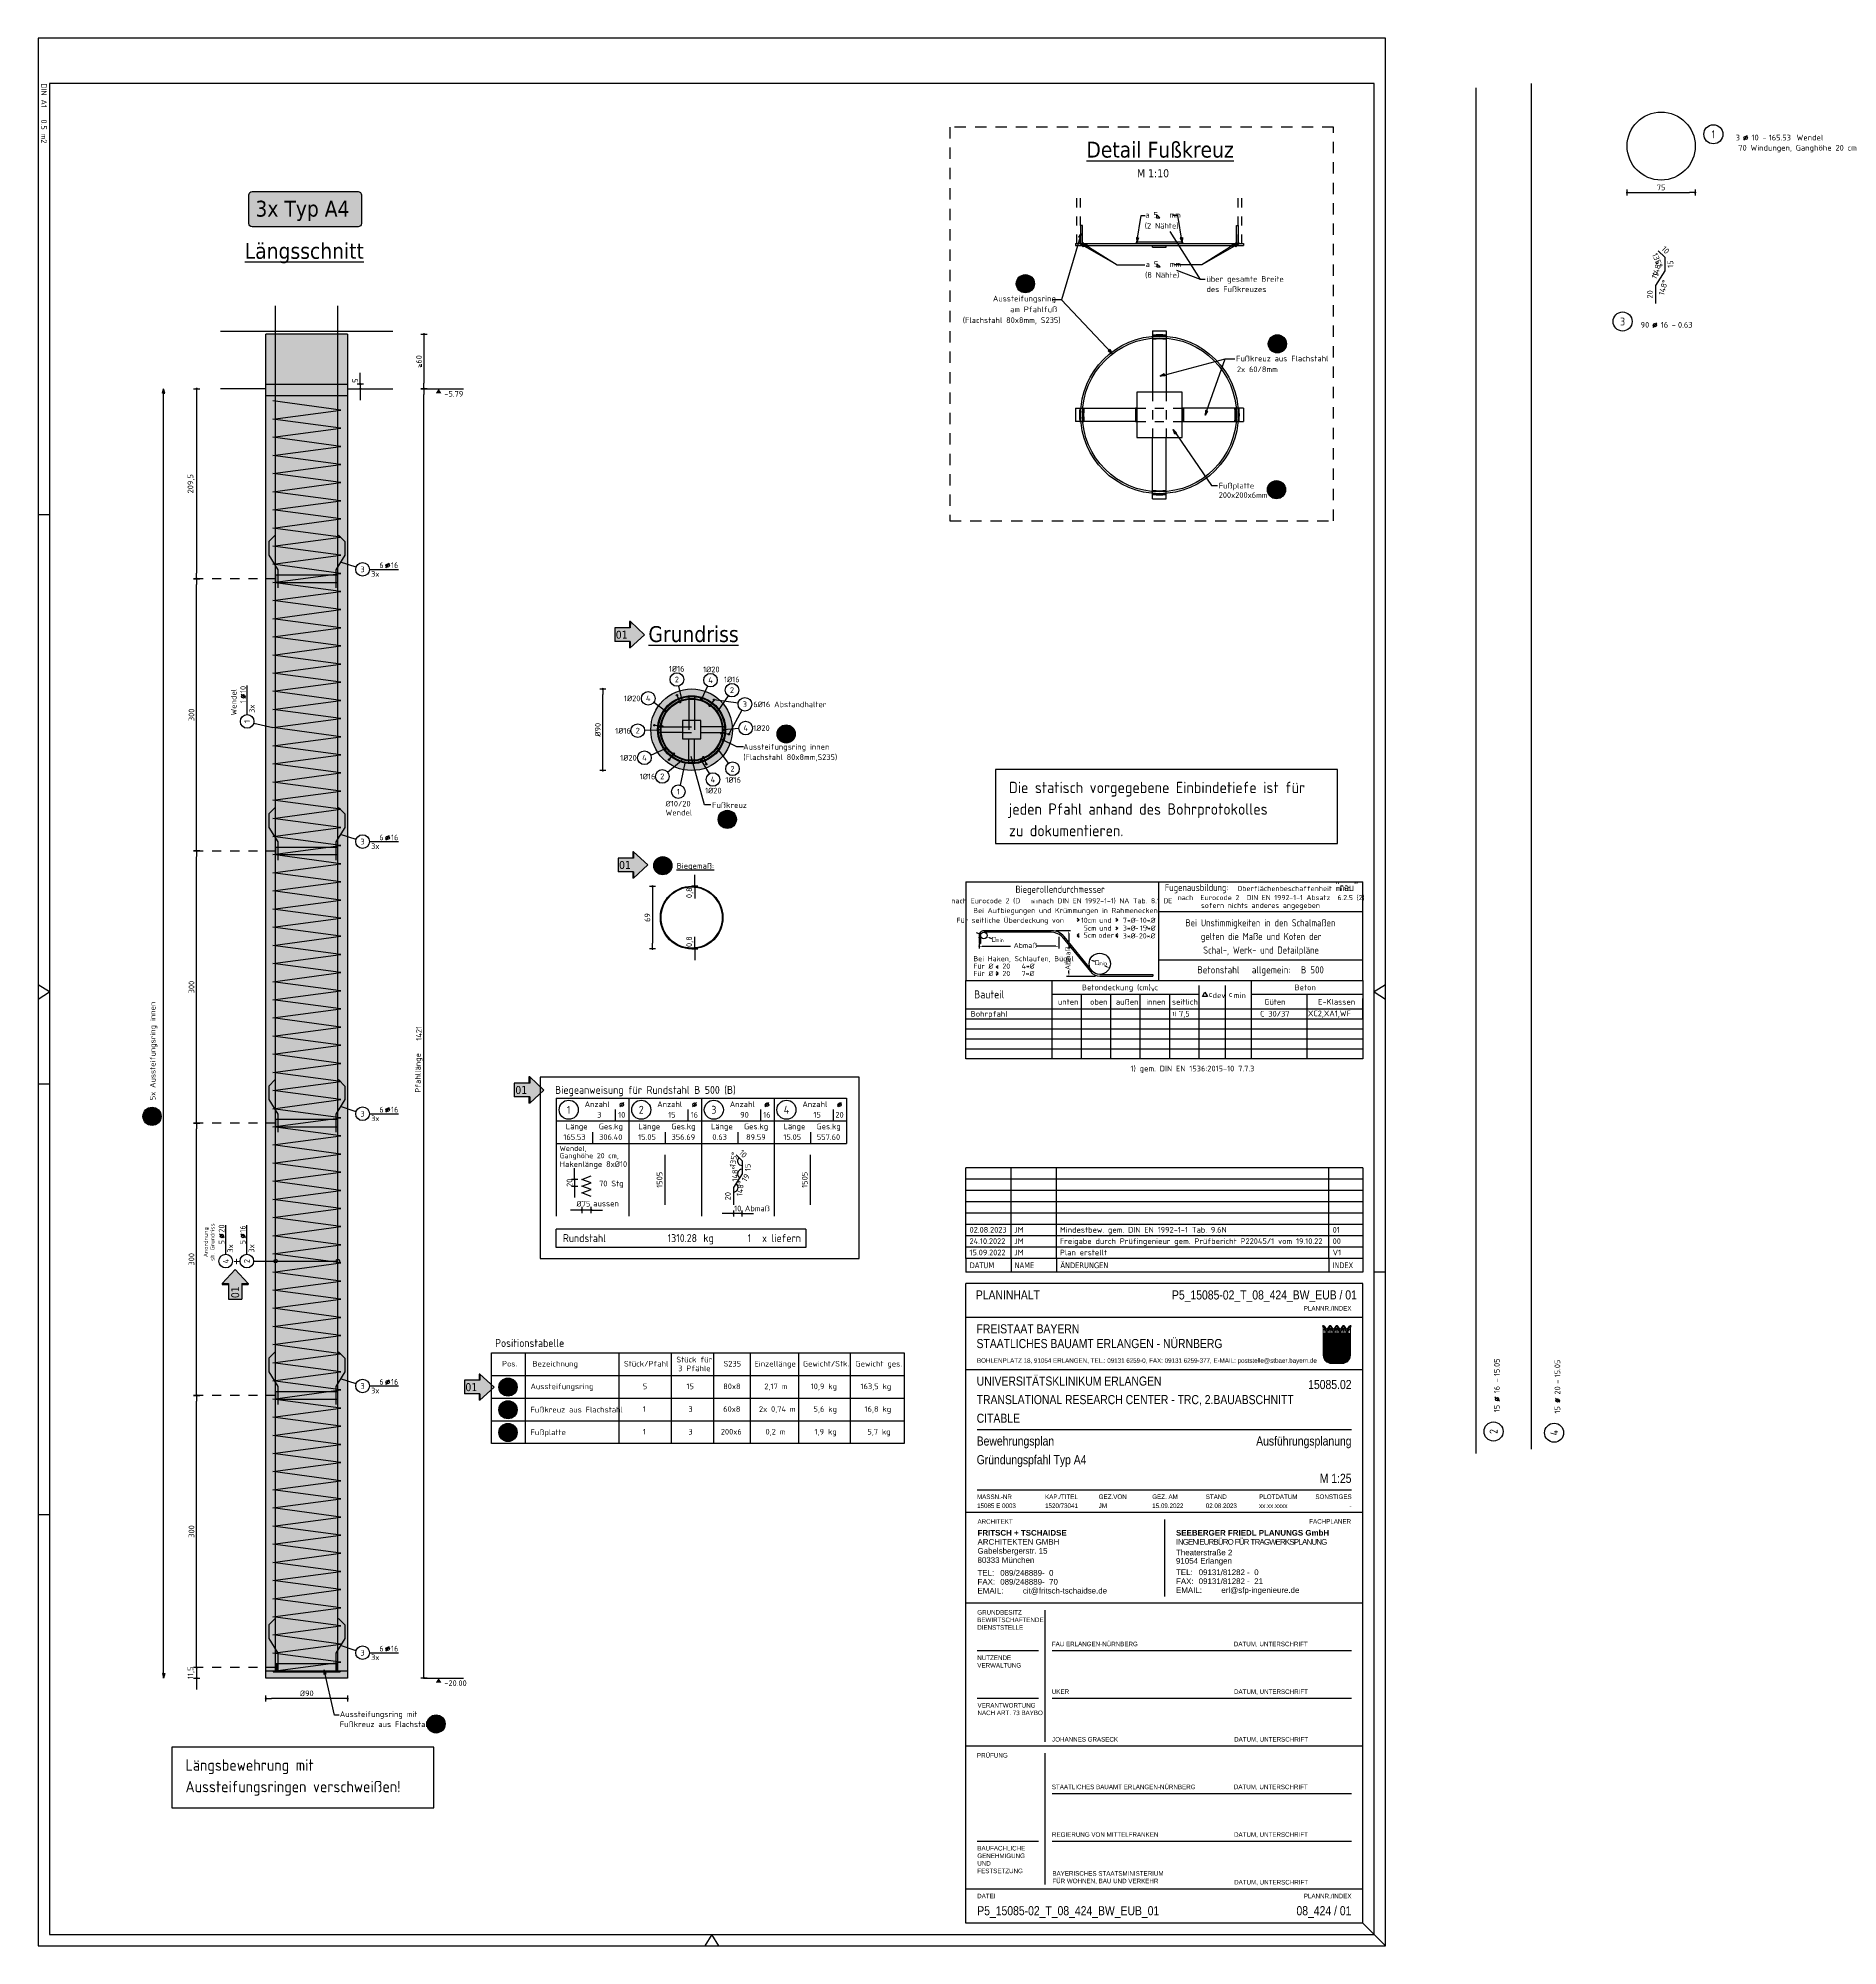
# Model space of a CAD drawing. Extents: x 37.9 to 57.7, y 18.9 to 39.9.
import ezdxf
from ezdxf.enums import TextEntityAlignment as Align

# ---------------------------------------------------------------- set-up
doc = ezdxf.new("R2010")
doc.units = 0
doc.header["$LTSCALE"] = 0.25
for name, pattern in [('AUSGEZOGEN', [1000.01, 1000, 0.01]), ('DASHDOT2', [0.5, 0.25, -0.125, 0, -0.125]), ('DOT', [0.175, 0.05, -0.125]), ('PUNKT', [0.175, 0.05, -0.125]), ('STRICHLINIE', [0.75, 0.5, -0.25])]:
    doc.linetypes.add(name, pattern=pattern)
for name, color, linetype in [('1__LINE_ACI_7', 7, 'Continuous'), ('40 A Plankopf Text F+T', 7, 'Continuous'), ('ACHSEN', 7, 'Continuous'), ('BET-ANS', 7, 'Continuous'), ('BETON', 7, 'Continuous'), ('DETAIL', 7, 'Continuous'), ('DRUEBER', 7, 'Continuous'), ('grau_hell', 7, 'Continuous'), ('grau_mittel', 7, 'Continuous'), ('HILFE', 7, 'Continuous'), ('index', 7, 'Continuous'), ('koten', 7, 'Continuous'), ('MASSE', 7, 'Continuous'), ('OBJEKT', 7, 'Continuous'), ('POS', 7, 'Continuous'), ('RAHMEN', 7, 'Continuous'), ('RND', 7, 'Continuous'), ('RND_BILD', 7, 'Continuous'), ('STAHL', 7, 'Continuous'), ('STEMPEL', 7, 'Continuous'), ('TEXT', 7, 'Continuous')]:
    doc.layers.add(name, color=color, linetype=linetype)
doc.layers.add('NOPLOT', color=7, linetype='Continuous', plot=False)
doc.styles.add('ERSTELLTER_STIL_3', font='arial.ttf')
doc.styles.add('ERSTELLTER_STIL_4', font='arialbd.ttf')
doc.styles.add('helv', font='tahoma.ttf')
doc.styles.add('plankopf_ArialN', font='ARIALN.TTF')
doc.styles.add('txt', font='isocp.shx')
doc.linetypes.add('ZICKZACK', pattern='A,0.0001,-0.2,[131,ltypeshp.shx,S=0.2,R=0,X=-0.2,Y=0],-0.4,[131,ltypeshp.shx,S=0.2,R=180,X=0.2,Y=0],-0.2', length=0.8001)
doc.dimstyles.new('DOT_I', dxfattribs={"dimscale": 0.25, "dimtxt": 0.25, "dimasz": 0.25, "dimexe": 0.1, "dimexo": 0.3, "dimgap": 0.1, "dimtad": 1, "dimdec": 3, "dimzin": 3, "dimtxsty": 'txt', "dimblk": 'DOT', "dimblk1": 'DOT', "dimblk2": 'DOT', "dimsah": 1, "dimcen": 0.1, "dimse1": 1, "dimse2": 1, "dimazin": 0, "dimtfac": 1, "dimtdec": 4, "dimtix": 1, "dimtmove": 2, "dimatfit": 3, "dimfxl": 0, "dimtvp": 1, "dimtolj": 1, "dimtzin": 0, "dimarcsym": 0})
pattern_1 = [(0, (-322.07857, -163.97815), (8e-17, 0.254), [])]

# ---------------------------------------------------------------- blocks, each defined once
blk = doc.blocks.new('DINA1')
at = {"layer": 'RAHMEN'}
for p, q in [((0, 59.4), (0, 0)), ((84.1, 59.4), (0, 59.4)), ((84.1, 0), (84.1, 59.4)), ((0, 0), (84.1, 0))]:
    blk.add_line(p, q, dxfattribs=at)
at = {"layer": 'RAHMEN', "color": 5}
for p, q in [((2, 58.9), (2, 0.5)), ((83.6, 58.9), (2, 58.9)), ((83.6, 0.5), (83.6, 58.9)), ((2, 0.5), (83.6, 0.5))]:
    blk.add_line(p, q, dxfattribs=at)
at = {"layer": 'RAHMEN', "color": 7, "linetype": 'Continuous'}
for p, q in [((41.74, 59.4), (42.05, 58.9)), ((42.05, 58.9), (42.36, 59.4)), ((84.1, 30.01), (83.6, 29.7)), ((83.6, 29.7), (84.1, 29.39)), ((42.05, 0.5), (41.74, 0)), ((42.36, 0), (42.05, 0.5))]:
    blk.add_line(p, q, dxfattribs=at)
at = {"layer": 'RAHMEN', "color": 7}
for p, q in [((21, 0), (21, 0.5)), ((46.1, 0), (46.1, 0.5)), ((65.1, 0.5), (65.1, 0))]:
    blk.add_line(p, q, dxfattribs=at)
at = {"layer": 'RAHMEN', "color": 7, "style": 'txt'}
blk.add_text('DIN A1   0.5 m2', height=0.25, dxfattribs=at).set_placement((1.989, 0.133))
blk = doc.blocks.new('Bundeslandwappen')
at = {"lineweight": 9, "true_color": 0xffffff}
for points in [[(-5.75, 16.5), (-5.98, 16.5), (-5.98, 16.29), (-5.75, 16.29)], [(-5.09, 15.68), (-5.31, 15.68), (-5.31, 15.47), (-5.09, 15.47)], [(-3.49, 15.68), (-3.71, 15.68), (-3.71, 15.47), (-3.49, 15.47)], [(-2.82, 16.5), (-3.05, 16.5), (-3.05, 16.29), (-2.82, 16.29)], [(-2.15, 15.68), (-2.38, 15.68), (-2.38, 15.47), (-2.15, 15.47)], [(-0.56, 15.68), (-0.78, 15.68), (-0.78, 15.47), (-0.56, 15.47)], [(0.11, 16.5), (-0.11, 16.5), (-0.11, 16.29), (0.11, 16.29)], [(0.78, 15.68), (0.56, 15.68), (0.56, 15.47), (0.78, 15.47)], [(2.38, 15.68), (2.15, 15.68), (2.15, 15.47), (2.38, 15.47)], [(3.05, 16.5), (2.82, 16.5), (2.82, 16.29), (3.05, 16.29)], [(3.71, 15.68), (3.49, 15.68), (3.49, 15.47), (3.71, 15.47)], [(5.31, 15.68), (5.09, 15.68), (5.09, 15.47), (5.31, 15.47)], [(5.98, 16.5), (5.75, 16.5), (5.75, 16.29), (5.98, 16.29)]]:
    blk.add_hatch(color=7, dxfattribs=at).paths.add_polyline_path(points)
at = {"true_color": 0xffffff}
for points in [[(-5.34, 12.59), (-5.7, 12.59), (-5.7, 12.19), (-5.07, 11.96)], [(-3.57, 8.42), (-5.7, 9.18), (-5.7, 6.17), (-2.07, 4.88)], [(-1.42, 10.67), (-5.07, 11.96), (-3.57, 8.42), (0.08, 7.13)], [(0.86, 12.59), (-2.24, 12.59), (-1.42, 10.67), (2.23, 9.38)], [(3.96, 12.59), (1.66, 12.59), (4.37, 11.63)], [(5.7, 8.15), (2.23, 9.38), (3.73, 5.84), (5.7, 5.14)], [(5.7, 11.16), (4.37, 11.63), (5.7, 8.5)], [(-5.7, 6.14), (-5.7, 3.7, 0.041392), (-5.65, 3.14), (-4.21, 2.63)], [(-0.56, 1.34), (-4.21, 2.63), (-3.29, 0.45, 0.073774), (-2.3, 0.3), (-0.12, 0.3)], [(1.58, 3.59), (-2.07, 4.88), (-0.56, 1.34), (2.36, 0.3, 0.043654), (2.95, 0.36)], [(3.73, 5.84), (0.08, 7.13), (1.58, 3.59), (5.23, 2.29)]]:
    blk.add_hatch(color=7, dxfattribs=at).paths.add_polyline_path(points)
at = {"lineweight": 9}
h = blk.add_hatch(dxfattribs=at)
h.set_pattern_fill('ANSI31', color=256, scale=0.08, angle=315, style=0)
h.set_pattern_definition(pattern_1)
h.paths.add_polyline_path([(-5.07, 11.96), (-5.7, 12.19), (-5.7, 9.18), (-3.57, 8.42)])
h = blk.add_hatch(dxfattribs=at)
h.set_pattern_fill('ANSI31', color=256, scale=0.08, angle=315, style=0)
h.set_pattern_definition(pattern_1)
h.paths.add_polyline_path([(-2.24, 12.59), (-5.34, 12.59), (-5.07, 11.96), (-1.42, 10.67)])
h = blk.add_hatch(dxfattribs=at)
h.set_pattern_fill('ANSI31', color=256, scale=0.08, angle=315, style=0)
h.set_pattern_definition(pattern_1)
h.paths.add_polyline_path([(0.08, 7.13), (-3.57, 8.42), (-2.07, 4.88), (1.58, 3.59)])
h = blk.add_hatch(dxfattribs=at)
h.set_pattern_fill('ANSI31', color=256, scale=0.08, angle=315, style=0)
h.set_pattern_definition(pattern_1)
h.paths.add_polyline_path([(2.23, 9.38), (-1.42, 10.67), (0.08, 7.13), (3.73, 5.84)])
h = blk.add_hatch(dxfattribs=at)
h.set_pattern_fill('ANSI31', color=256, scale=0.08, angle=315, style=0)
h.set_pattern_definition(pattern_1)
h.paths.add_polyline_path([(4.37, 11.63), (1.66, 12.59), (0.86, 12.59), (2.23, 9.38), (5.7, 8.15), (5.7, 8.5)])
h = blk.add_hatch(dxfattribs=at)
h.set_pattern_fill('ANSI31', color=256, scale=0.08, angle=315, style=0)
h.set_pattern_definition(pattern_1)
h.paths.add_polyline_path([(5.7, 12.59), (3.96, 12.59), (4.37, 11.63), (5.7, 11.16)])
h = blk.add_hatch(dxfattribs=at)
h.set_pattern_fill('ANSI31', color=256, scale=0.08, angle=315, style=0)
h.set_pattern_definition(pattern_1)
h.paths.add_polyline_path([(-2.07, 4.88), (-5.7, 6.17), (-5.7, 6.14), (-4.21, 2.63), (-0.56, 1.34)])
h = blk.add_hatch(dxfattribs=at)
h.set_pattern_fill('ANSI31', color=256, scale=0.08, angle=315, style=0)
h.set_pattern_definition(pattern_1)
h.paths.add_polyline_path([(-4.21, 2.63), (-5.65, 3.14, 0.285055), (-3.29, 0.45)])
h = blk.add_hatch(dxfattribs=at)
h.set_pattern_fill('ANSI31', color=256, scale=0.08, angle=315, style=0)
h.set_pattern_definition(pattern_1)
h.paths.add_polyline_path([(-0.56, 1.34), (-0.12, 0.3), (2.3, 0.3, 0.004354), (2.36, 0.3)])
h = blk.add_hatch(dxfattribs=at)
h.set_pattern_fill('ANSI31', color=256, scale=0.08, angle=315, style=0)
h.set_pattern_definition(pattern_1)
h.paths.add_polyline_path([(5.31, 2.11), (5.23, 2.29), (1.58, 3.59), (2.95, 0.36, 0.22704)])
h = blk.add_hatch(dxfattribs=at)
h.set_pattern_fill('ANSI31', color=256, scale=0.08, angle=315, style=0)
h.set_pattern_definition(pattern_1)
h.paths.add_polyline_path([(5.7, 5.14), (3.73, 5.84), (5.23, 2.29), (5.37, 2.24, 0.111178), (5.7, 3.7)])
for p, q in [((-6, 16.1), (-6, 3.7)), ((-6, 13.29), (6, 13.29)), ((-6, 12.94), (6, 12.94)), ((-5.7, 12.59), (-5.7, 3.7)), ((-5.7, 12.59), (5.7, 12.59)), ((-5.7, 12.19), (5.7, 8.15)), ((-5.7, 9.18), (5.7, 5.14)), ((-5.64, 14.97), (-5.64, 15.18)), ((-5.61, 16.59), (-5.62, 16.68)), ((-5.34, 12.59), (-0.12, 0.3)), ((-5.33, 15.19), (-5.33, 15.05)), ((-4.68, 14.54), (-5.26, 14.54)), ((-4.12, 14.54), (-3.54, 14.54)), ((-3.47, 15.19), (-3.47, 15.05)), ((-3.36, 13.9), (-2.93, 14.17)), ((-2.93, 13.63), (-3.36, 13.9)), ((-3.19, 16.59), (-3.18, 16.67)), ((-3.16, 14.97), (-3.16, 15.18)), ((-2.93, 15.58), (-2.93, 14.47)), ((-2.93, 14.17), (-2.5, 13.9)), ((-2.5, 13.9), (-2.93, 13.63)), ((-2.71, 14.97), (-2.71, 15.18)), ((-2.68, 16.59), (-2.69, 16.67)), ((-2.4, 15.19), (-2.4, 15.05)), ((-1.74, 14.54), (-2.32, 14.54)), ((-2.24, 12.59), (2.95, 0.36)), ((-1.19, 14.54), (-0.61, 14.54)), ((-0.54, 15.19), (-0.54, 15.05)), ((0, 14.17), (-0.43, 13.9)), ((-0.43, 13.9), (0, 13.63)), ((-0.25, 16.59), (-0.24, 16.67)), ((-0.22, 14.97), (-0.22, 15.18)), ((0, 15.58), (0, 14.47)), ((0.43, 13.9), (0, 14.17)), ((0, 13.63), (0.43, 13.9)), ((0.22, 14.97), (0.22, 15.18)), ((0.25, 16.59), (0.24, 16.67)), ((0.54, 15.19), (0.54, 15.05)), ((1.19, 14.54), (0.61, 14.54)), ((0.86, 12.59), (5.31, 2.11)), ((1.66, 12.59), (5.7, 11.16)), ((1.74, 14.54), (2.32, 14.54)), ((2.4, 15.19), (2.4, 15.05)), ((2.93, 14.17), (2.5, 13.9)), ((2.5, 13.9), (2.93, 13.63)), ((2.68, 16.59), (2.69, 16.67)), ((2.71, 14.97), (2.71, 15.18)), ((2.93, 15.58), (2.93, 14.47)), ((3.36, 13.9), (2.93, 14.17)), ((2.93, 13.63), (3.36, 13.9)), ((3.16, 14.97), (3.16, 15.18)), ((3.19, 16.59), (3.18, 16.67)), ((3.47, 15.19), (3.47, 15.05)), ((4.12, 14.54), (3.54, 14.54)), ((3.96, 12.59), (5.7, 8.5)), ((4.68, 14.54), (5.26, 14.54)), ((5.33, 15.19), (5.33, 15.05)), ((5.61, 16.59), (5.62, 16.68)), ((5.64, 14.97), (5.64, 15.18)), ((5.7, 3.7), (5.7, 12.59)), ((6, 3.7), (6, 16.1)), ((-5.7, 6.17), (5.37, 2.24)), ((-5.7, 6.14), (-3.29, 0.45)), ((-5.66, 3.14), (2.36, 0.3)), ((-2.3, 0.3), (2.3, 0.3)), ((-2.3, 0), (2.3, 0))]:
    blk.add_line(p, q, dxfattribs=at)
for points in [[(-5.75, 16.29), (-5.98, 16.29), (-5.98, 16.5), (-5.75, 16.5)], [(-5.09, 15.47), (-5.31, 15.47), (-5.31, 15.68), (-5.09, 15.68)], [(-4.07, 13.71), (-4.83, 13.71), (-4.83, 14.1), (-4.07, 14.1)], [(-3.71, 15.47), (-3.49, 15.47), (-3.49, 15.68), (-3.71, 15.68)], [(-2.82, 16.29), (-3.05, 16.29), (-3.05, 16.5), (-2.82, 16.5)], [(-2.15, 15.47), (-2.38, 15.47), (-2.38, 15.68), (-2.15, 15.68)], [(-1.8, 13.71), (-1.04, 13.71), (-1.04, 14.1), (-1.8, 14.1)], [(-0.78, 15.47), (-0.56, 15.47), (-0.56, 15.68), (-0.78, 15.68)], [(0.11, 16.29), (-0.11, 16.29), (-0.11, 16.5), (0.11, 16.5)], [(0.78, 15.47), (0.56, 15.47), (0.56, 15.68), (0.78, 15.68)], [(1.8, 13.71), (1.04, 13.71), (1.04, 14.1), (1.8, 14.1)], [(2.15, 15.47), (2.38, 15.47), (2.38, 15.68), (2.15, 15.68)], [(3.05, 16.29), (2.82, 16.29), (2.82, 16.5), (3.05, 16.5)], [(3.71, 15.47), (3.49, 15.47), (3.49, 15.68), (3.71, 15.68)], [(4.07, 13.71), (4.83, 13.71), (4.83, 14.1), (4.07, 14.1)], [(5.09, 15.47), (5.31, 15.47), (5.31, 15.68), (5.09, 15.68)], [(5.75, 16.29), (5.98, 16.29), (5.98, 16.5), (5.75, 16.5)]]:
    blk.add_lwpolyline(points, close=True, dxfattribs=at)
for centre in [(-5.28, 13.9), (-3.71, 13.9), (-2.2, 13.9), (-0.68, 13.9), (0.68, 13.9), (2.2, 13.9), (3.71, 13.9), (5.28, 13.9)]:
    blk.add_circle(centre, 0.123, dxfattribs=at)
for centre, radius, start, end in [((-2.93, 16.58), 0.264, 24.0166, 155.34093), ((0, 16.58), 0.264, 24.0166, 155.34093), ((2.93, 16.58), 0.264, 24.0166, 155.34093), ((-5.89, 16.45), 0.362, 44.66814, 253.11831), ((-5.67, 16.67), 0.05, 6.6615, 44.66814), ((-5.49, 15.18), 0.157, 3.2756, 179.55206), ((-5.19, 14.99), 0.453, 182.83284, 261.30427), ((-5.56, 16.59), 0.05, 186.6615, 265.62087), ((-5.42, 15.99), 0.179, 74.78828, 15.13561), ((-5.59, 16.26), 0.281, 346.02321, 85.62087), ((-5.36, 16.21), 0.05, 254.78828, 346.02321), ((-5.26, 15.23), 0.191, 249.63581, 3.08566), ((-5.2, 16.05), 0.05, 93.06329, 195.13561), ((-5.19, 15.87), 0.224, 350.95424, 93.06329), ((-5.02, 15.24), 0.05, 82.94673, 183.08566), ((-4.99, 15.54), 0.249, 262.94673, 77.88554), ((-4.92, 15.83), 0.05, 170.95424, 257.88554), ((-4.62, 14.89), 0.224, 71.40005, 0), ((-4.71, 14.85), 0.312, 275.96495, 353.97732), ((-4.4, 15.24), 0.208, 317.07745, 222.92255), ((-4.18, 14.89), 0.224, 180, 108.59995), ((-4.09, 14.85), 0.312, 186.02268, 264.03505), ((-3.81, 15.54), 0.249, 102.11446, 277.05327), ((-3.88, 15.83), 0.05, 282.11446, 9.04576), ((-3.61, 15.87), 0.224, 86.93671, 189.04576), ((-3.78, 15.24), 0.05, 356.91434, 97.05327), ((-3.54, 15.23), 0.191, 176.91434, 290.36419), ((-3.6, 16.05), 0.05, 344.86439, 86.93671), ((-3.38, 15.99), 0.179, 164.86439, 105.21172), ((-3.61, 14.99), 0.453, 278.69573, 357.16716), ((-3.21, 16.26), 0.281, 94.37913, 193.97679), ((-3.44, 16.21), 0.05, 193.97679, 285.21172), ((-3.31, 15.18), 0.157, 0.44794, 176.7244), ((-3.24, 16.59), 0.05, 274.37913, 353.3385), ((-3.13, 16.67), 0.05, 155.22882, 173.3385), ((-2.55, 15.18), 0.157, 3.2756, 179.55206), ((-2.26, 14.99), 0.453, 182.83284, 261.30427), ((-2.74, 16.66), 0.05, 6.6615, 24.0166), ((-2.63, 16.59), 0.05, 186.6615, 265.62087), ((-2.49, 15.99), 0.179, 74.78828, 15.13561), ((-2.65, 16.26), 0.281, 346.02321, 85.62087), ((-2.43, 16.21), 0.05, 254.78828, 346.02321), ((-2.33, 15.23), 0.191, 249.63581, 3.08566), ((-2.27, 16.05), 0.05, 93.06329, 195.13561), ((-2.26, 15.87), 0.224, 350.95424, 93.06329), ((-2.09, 15.24), 0.05, 82.94673, 183.08566), ((-2.05, 15.54), 0.249, 262.94673, 77.88554), ((-1.99, 15.83), 0.05, 170.95424, 257.88554), ((-1.69, 14.89), 0.224, 71.40005, 0), ((-1.78, 14.85), 0.312, 275.96495, 353.97732), ((-1.47, 15.24), 0.208, 317.07745, 222.92255), ((-1.24, 14.89), 0.224, 180, 108.59995), ((-1.16, 14.85), 0.312, 186.02268, 264.03505), ((-0.88, 15.54), 0.249, 102.11446, 277.05327), ((-0.94, 15.83), 0.05, 282.11446, 9.04576), ((-0.67, 15.87), 0.224, 86.93671, 189.04576), ((-0.84, 15.24), 0.05, 356.91434, 97.05327), ((-0.6, 15.23), 0.191, 176.91434, 290.36419), ((-0.66, 16.05), 0.05, 344.86439, 86.93671), ((-0.44, 15.99), 0.179, 164.86439, 105.21172), ((-0.68, 14.99), 0.453, 278.69573, 357.16716), ((-0.28, 16.26), 0.281, 94.37913, 193.97679), ((-0.5, 16.21), 0.05, 193.97679, 285.21172), ((-0.38, 15.18), 0.157, 0.44794, 176.7244), ((-0.3, 16.59), 0.05, 274.37913, 353.3385), ((-0.19, 16.67), 0.05, 155.22882, 173.3385), ((0.38, 15.18), 0.157, 3.2756, 179.55206), ((0.68, 14.99), 0.453, 182.83284, 261.30427), ((0.19, 16.66), 0.05, 6.6615, 24.0166), ((0.3, 16.59), 0.05, 186.6615, 265.62087), ((0.44, 15.99), 0.179, 74.78828, 15.13561), ((0.28, 16.26), 0.281, 346.02321, 85.62087), ((0.5, 16.21), 0.05, 254.78828, 346.02321), ((0.6, 15.23), 0.191, 249.63581, 3.08566), ((0.66, 16.05), 0.05, 93.06329, 195.13561), ((0.67, 15.87), 0.224, 350.95424, 93.06329), ((0.84, 15.24), 0.05, 82.94673, 183.08566), ((0.88, 15.54), 0.249, 262.94673, 77.88554), ((0.94, 15.83), 0.05, 170.95424, 257.88554), ((1.24, 14.89), 0.224, 71.40005, 0), ((1.16, 14.85), 0.312, 275.96495, 353.97732), ((1.47, 15.24), 0.208, 317.07745, 222.92255), ((1.69, 14.89), 0.224, 180, 108.59995), ((1.78, 14.85), 0.312, 186.02268, 264.03505), ((2.05, 15.54), 0.249, 102.11446, 277.05327), ((1.99, 15.83), 0.05, 282.11446, 9.04576), ((2.26, 15.87), 0.224, 86.93671, 189.04576), ((2.09, 15.24), 0.05, 356.91434, 97.05327), ((2.33, 15.23), 0.191, 176.91434, 290.36419), ((2.27, 16.05), 0.05, 344.86439, 86.93671), ((2.49, 15.99), 0.179, 164.86439, 105.21172), ((2.26, 14.99), 0.453, 278.69573, 357.16716), ((2.65, 16.26), 0.281, 94.37913, 193.97679), ((2.43, 16.21), 0.05, 193.97679, 285.21172), ((2.55, 15.18), 0.157, 0.44794, 176.7244), ((2.63, 16.59), 0.05, 274.37913, 353.3385), ((2.74, 16.67), 0.05, 155.22882, 173.3385), ((3.31, 15.18), 0.157, 3.2756, 179.55206), ((3.61, 14.99), 0.453, 182.83284, 261.30427), ((3.13, 16.66), 0.05, 6.6615, 24.0166), ((3.24, 16.59), 0.05, 186.6615, 265.62087), ((3.38, 15.99), 0.179, 74.78828, 15.13561), ((3.21, 16.26), 0.281, 346.02321, 85.62087), ((3.44, 16.21), 0.05, 254.78828, 346.02321), ((3.54, 15.23), 0.191, 249.63581, 3.08566), ((3.6, 16.05), 0.05, 93.06329, 195.13561), ((3.61, 15.87), 0.224, 350.95424, 93.06329), ((3.78, 15.24), 0.05, 82.94673, 183.08566), ((3.81, 15.54), 0.249, 262.94673, 77.88554), ((3.88, 15.83), 0.05, 170.95424, 257.88554), ((4.18, 14.89), 0.224, 71.40005, 0), ((4.09, 14.85), 0.312, 275.96495, 353.97732), ((4.4, 15.24), 0.208, 317.07745, 222.92255), ((4.62, 14.89), 0.224, 180, 108.59995), ((4.71, 14.85), 0.312, 186.02268, 264.03505), ((4.99, 15.54), 0.249, 102.11446, 277.05327), ((4.92, 15.83), 0.05, 282.11446, 9.04576), ((5.19, 15.87), 0.224, 86.93671, 189.04576), ((5.02, 15.24), 0.05, 356.91434, 97.05327), ((5.26, 15.23), 0.191, 176.91434, 290.36419), ((5.2, 16.05), 0.05, 344.86439, 86.93671), ((5.42, 15.99), 0.179, 164.86439, 105.21172), ((5.19, 14.99), 0.453, 278.69573, 357.16716), ((5.59, 16.26), 0.281, 94.37913, 193.97679), ((5.36, 16.21), 0.05, 193.97679, 285.21172), ((5.49, 15.18), 0.157, 0.44794, 176.7244), ((5.56, 16.59), 0.05, 274.37913, 353.3385), ((5.67, 16.67), 0.05, 135.33186, 173.3385), ((5.89, 16.45), 0.362, 286.88169, 135.33186), ((-2.3, 3.7), 3.7, 180, 270), ((-2.3, 3.7), 3.4, 180, 270), ((2.3, 3.7), 3.7, 270, 0), ((2.3, 3.7), 3.4, 270, 0)]:
    blk.add_arc(centre, radius, start, end, dxfattribs=at)
blk = doc.blocks.new('Plankopf_PU')
for p, q in [((-18.5, 25.4), (-18.5, 27.7)), ((-1, 27.7), (-18.5, 27.7)), ((-1, 27.7), (-18.5, 27.7)), ((-1, 25.4), (-1, 27.7)), ((-1, 25.4), (-18.5, 25.4)), ((-1, 25.4), (-18.5, 25.4)), ((-18.5, 19.1), (-18.5, 25.4)), ((-1, 19.1), (-1, 25.4)), ((-1.5, 22.75), (-18, 22.75)), ((-18, 20.1), (-1.5, 20.1)), ((-18.5, 15.1), (-18.5, 19.1)), ((-1, 19.1), (-18.5, 19.1)), ((-9.75, 18.8), (-9.75, 15.4)), ((-1, 15.1), (-1, 19.1)), ((-1, 15.1), (-18.5, 15.1)), ((-1, 15.1), (-18.5, 15.1)), ((-18.5, 8.8), (-18.5, 15.1)), ((-15, 9), (-15, 14.8)), ((-1, 8.8), (-1, 15.1)), ((-15.3, 13), (-18, 13)), ((-1.5, 13), (-14.7, 13)), ((-15.3, 10.9), (-18, 10.9)), ((-1.5, 10.9), (-14.7, 10.9)), ((-18.5, 2.5), (-18.5, 8.8)), ((-1, 8.8), (-18.5, 8.8)), ((-15, 2.7), (-15, 8.5)), ((-1, 2.5), (-1, 8.8)), ((-1.5, 6.7), (-14.7, 6.7)), ((-15.3, 4.6), (-18, 4.6)), ((-1.5, 4.6), (-14.7, 4.6)), ((-1, 2.5), (-18.5, 2.5)), ((-18.5, 1), (-18.5, 2.5)), ((-1, 2.5), (-18.5, 2.5)), ((-1, 1), (-1, 2.5)), ((-1, 1), (-18.5, 1))]:
    blk.add_line(p, q)
at = {"xscale": 0.1, "yscale": 0.1, "zscale": 0.1}
blk.add_blockref('Bundeslandwappen', (-2.148, 25.669), dxfattribs=at)
at = {"linetype": 'AUSGEZOGEN', "lineweight": 35, "style": 'plankopf_ArialN'}
for s, height, p in [('FREISTAAT BAYERN', 0.4, (-18.032, 27.401)), ('PRÜFUNG', 0.2, (-18.013, 8.5))]:
    blk.add_text(s, height=height, dxfattribs=at).set_placement(p, align=Align.TOP_LEFT)
blk.add_text('STAATLICHES BAUAMT ERLANGEN - NÜRNBERG', height=0.4, dxfattribs=at).set_placement((-18.032, 26.552), align=Align.MIDDLE_LEFT)
at = {"style": 'plankopf_ArialN'}
for s, p in [('BOHLENPLATZ 18, 91054 ERLANGEN, TEL.: 09131 6259-0, FAX: 09131 6259-377, E-MAIL: poststelle@stbaer.bayern.de', (-18.012, 25.702)), ('MASSN.-NR', (-18.011, 19.698)), ('KAP./TITEL', (-15.01, 19.698)), ('GEZ.VON', (-12.644, 19.7)), ('GEZ. AM', (-10.286, 19.7)), ('STAND', (-7.927, 19.702)), ('PLOTDATUM', (-5.574, 19.7)), ('FAU ERLANGEN-NÜRNBERG', (-14.712, 13.207)), ('DATUM, UNTERSCHRIFT', (-6.687, 13.207)), ('UKER', (-14.712, 11.107)), ('DATUM, UNTERSCHRIFT', (-6.68, 11.106)), ('JOHANNES GRASECK', (-14.7, 9.005)), ('DATUM, UNTERSCHRIFT', (-6.675, 9.005)), ('STAATLICHES BAUAMT ERLANGEN-NÜRNBERG', (-14.712, 6.907)), ('DATUM, UNTERSCHRIFT', (-6.687, 6.907)), ('REGIERUNG VON MITTELFRANKEN', (-14.705, 4.806)), ('DATUM, UNTERSCHRIFT', (-6.68, 4.806)), ('DATUM, UNTERSCHRIFT', (-6.675, 2.705)), ('DATEI', (-18.002, 2.095))]:
    blk.add_text(s, height=0.2, dxfattribs=at).set_placement(p)
for s, p in [('SONSTIGES', (-1.493, 19.7)), ('PLANNR./INDEX', (-1.501, 2.095))]:
    blk.add_text(s, height=0.2, dxfattribs=at).set_placement(p, align=Align.RIGHT)
at = {"linetype": 'AUSGEZOGEN', "lineweight": 35, "style": 'plankopf_ArialN'}
blk.add_text('ARCHITEKT', height=0.2, dxfattribs=at).set_placement((-17.989, 18.607))
blk.add_text('FACHPLANER', height=0.2, dxfattribs=at).set_placement((-1.52, 18.611), align=Align.RIGHT)
at = {"insert": (-5.574, 19.303), "char_height": 0.2, "attachment_point": 7, "style": 'plankopf_ArialN'}
blk.add_mtext('xx.xx.xxxx', dxfattribs=at)
at = {"char_height": 0.2, "attachment_point": 1, "style": 'plankopf_ArialN'}
for s, insert, width in [('GRUNDBESITZ\\PBEWIRTSCHAFTENDE DIENSTSTELLE', (-18, 14.804), 2.5), ('NUTZENDE^JVERWALTUNG', (-17.998, 12.8), 2.69843), ('VERANTWORTUNG  NACH ART. 73 BAYBO', (-17.988, 10.705), 2.68768), ('BAUFACHLICHE GENEHMIGUNG UND FESTSETZUNG', (-17.998, 4.404), 2.2311), ('BAYERISCHES STAATSMINISTERIUM ^JFÜR WOHNEN, BAU UND VERKEHR', (-14.689, 3.294), 9.29412)]:
    blk.add_mtext(s, dxfattribs=dict(at, insert=insert, width=width))
at = {"style": 'plankopf_ArialN'}
for tag, p in [('PROJEKTBEZEICHNUNGZ1', (-18.025, 24.578)), ('PROJEKTBEZEICHNUNGZ2', (-18.025, 23.761)), ('PROJEKTBEZEICHNUNGZ3', (-18.025, 22.941))]:
    blk.add_attdef(tag, text='', height=0.4, dxfattribs=at).set_placement(p, align=Align.BOTTOM_LEFT)
for tag, p in [('GEB.-NR', (-1.5, 24.946)), ('0.000X', (-1.507, 1.749))]:
    blk.add_attdef(tag, text='', height=0.4, dxfattribs=at).set_placement(p, align=Align.TOP_RIGHT)
for tag, p, height in [('PLANINHALTZ1', (-18.025, 22.055), 0.4), ('PLANINHALTZ2', (-18.025, 21.232), 0.4), ('PLANINHALTZ3', (-18.025, 20.409), 0.4), ('MASSN.-NR', (-18.005, 19.303), 0.2), ('KAPITEL/TITEL', (-15.01, 19.303), 0.2), ('GEZ_VON', (-12.644, 19.303), 0.2), ('GEZ_AM', (-10.286, 19.303), 0.2), ('STAND', (-7.927, 19.303), 0.2)]:
    blk.add_attdef(tag, p, '', height=height, dxfattribs=at)
for tag, height, p in [('PLANUNGSPHASE', 0.4, (-1.5, 22.055)), ('PROJEKTKATEGORIE', 0.4, (-1.5, 21.232)), ('MAßSTAB', 0.4, (-1.5, 20.409)), ('SONSTIGES', 0.2, (-1.5, 19.303))]:
    blk.add_attdef(tag, text='', height=height, dxfattribs=at).set_placement(p, align=Align.RIGHT)
at = {"layer": '40 A Plankopf Text F+T', "color": 7, "linetype": 'Continuous', "lineweight": 13, "char_height": 0.25, "attachment_point": 7}
for s, insert, style in [('\\A1;ARCHITEKTEN GMBH', (-17.988, 17.68), 'ERSTELLTER_STIL_3'), ('\\A1;FRITSCH + TSCHAIDSE ', (-17.988, 18.081), 'ERSTELLTER_STIL_4'), ('\\A1;SEEBERGER FRIEDL PLANUNGS GmbH', (-9.238, 18.081), 'ERSTELLTER_STIL_4'), ('\\A1;{\\T0.8;INGENIEURBÜRO FÜR TRAGWERKSPLANUNG}', (-9.238, 17.68), 'ERSTELLTER_STIL_3'), ('\\A1;80333 München', (-17.988, 16.879), 'ERSTELLTER_STIL_3'), ('\\A1;Gabelsbergerstr. 15', (-17.988, 17.212), 'ERSTELLTER_STIL_3'), ('\\A1;Theaterstraße 2', (-9.238, 17.212), 'ERSTELLTER_STIL_3'), ('\\A1;91054 Erlangen', (-9.238, 16.771), 'ERSTELLTER_STIL_3')]:
    blk.add_mtext(s, dxfattribs=dict(at, insert=insert, style=style))
at = {"layer": '40 A Plankopf Text F+T', "color": 7, "linetype": 'Continuous', "lineweight": 13, "char_height": 0.25, "attachment_point": 7, "line_spacing_factor": 0.945293, "style": 'ERSTELLTER_STIL_3'}
for s, insert in [('\\A1;TEL: ^I089/248889-  0\\PFAX: ^I089/248889-  70\\PEMAIL: ^Icit@fritsch-tschaidse.de', (-17.988, 15.481)), ('\\A1;TEL: ^I09131/81282 -  0\\PFAX: ^I09131/81282 -  21\\PEMAIL: ^Ierl@sfp-ingenieure.de', (-9.238, 15.481))]:
    blk.add_mtext(s, dxfattribs=dict(at, insert=insert))
blk = doc.blocks.new('Plankopf-ER')
at = {"layer": 'RAHMEN', "color": 7, "linetype": 'Continuous'}
for p, q in [((-0.5, 4.6), (-18, 4.6)), ((-18, 4.1), (-18, 4.6)), ((-16, 4.1), (-16, 4.6)), ((-14, 4.1), (-14, 4.6)), ((-2, 4.1), (-2, 4.6)), ((-0.5, 4.6), (-0.5, 4.1)), ((-0.5, 4.1), (-18, 4.1)), ((-18, 3.6), (-18, 4.1)), ((-0.5, 3.6), (-18, 3.6)), ((-18, 3.1), (-18, 3.6)), ((-16, 3.6), (-16, 4.1)), ((-16, 3.1), (-16, 3.6)), ((-14, 3.6), (-14, 4.1)), ((-14, 3.1), (-14, 3.6)), ((-2, 3.6), (-2, 4.1)), ((-2, 3.1), (-2, 3.6)), ((-0.5, 4.1), (-0.5, 3.6)), ((-0.5, 3.6), (-0.5, 3.1)), ((-0.5, 3.1), (-18, 3.1)), ((-18, 2.6), (-18, 3.1)), ((-0.5, 2.6), (-18, 2.6)), ((-18, 2.1), (-18, 2.6)), ((-16, 2.6), (-16, 3.1)), ((-16, 2.1), (-16, 2.6)), ((-14, 2.6), (-14, 3.1)), ((-14, 2.1), (-14, 2.6)), ((-2, 2.6), (-2, 3.1)), ((-2, 2.1), (-2, 2.6)), ((-0.5, 3.1), (-0.5, 2.6)), ((-0.5, 2.6), (-0.5, 2.1)), ((-0.5, 2.1), (-18, 2.1)), ((-18, 1.6), (-18, 2.1)), ((-16, 1.6), (-16, 2.1)), ((-14, 1.6), (-14, 2.1)), ((-2, 1.6), (-2, 2.1)), ((-0.5, 2.1), (-0.5, 1.6)), ((-0.5, 1.6), (-18, 1.6)), ((-18, 1.1), (-18, 1.6)), ((-0.5, 1.1), (-18, 1.1)), ((-18, 0.6), (-18, 1.1)), ((-16, 1.1), (-16, 1.6)), ((-16, 0.6), (-16, 1.1)), ((-14, 1.1), (-14, 1.6)), ((-14, 0.6), (-14, 1.1)), ((-2, 1.1), (-2, 1.6)), ((-2, 0.6), (-2, 1.1)), ((-0.5, 1.6), (-0.5, 1.1)), ((-0.5, 1.1), (-0.5, 0.6)), ((-0.5, 0.6), (-18, 0.6)), ((-18, 0.6), (-18, 0)), ((-0.5, 0), (-18, 0)), ((-16, 0.6), (-16, 0)), ((-14, 0.6), (-14, 0)), ((-2, 0.6), (-2, 0)), ((-0.5, 0.6), (-0.5, 0))]:
    blk.add_line(p, q, dxfattribs=at)
at = {"layer": 'RAHMEN', "color": 7, "linetype": 'Continuous', "style": 'txt'}
for tag, p in [('INDEX-D8', (-17.841, 4.242)), ('INDEX-N8', (-15.876, 4.242)), ('INDEX-X8', (-13.857, 4.242)), ('INDEX8', (-1.833, 4.242)), ('INDEX-D7', (-17.841, 3.742)), ('INDEX-D6', (-17.841, 3.242)), ('INDEX-N7', (-15.876, 3.742)), ('INDEX-N6', (-15.876, 3.242)), ('INDEX-X7', (-13.857, 3.742)), ('INDEX-X6', (-13.857, 3.242)), ('INDEX7', (-1.833, 3.742)), ('INDEX6', (-1.833, 3.242)), ('INDEX-D5', (-17.841, 2.742)), ('INDEX-N5', (-15.876, 2.742)), ('INDEX-X5', (-13.857, 2.742)), ('INDEX5', (-1.833, 2.742)), ('INDEX-D4', (-17.841, 2.242)), ('INDEX-D3', (-17.841, 1.742)), ('INDEX-N4', (-15.876, 2.242)), ('INDEX-N3', (-15.876, 1.742)), ('INDEX-X4', (-13.857, 2.242)), ('INDEX-X3', (-13.857, 1.742)), ('INDEX4', (-1.833, 2.242)), ('INDEX3', (-1.833, 1.742)), ('INDEX-D2', (-17.841, 1.242)), ('INDEX-D1', (-17.841, 0.742)), ('INDEX-N2', (-15.876, 1.242)), ('INDEX-N1', (-15.876, 0.742)), ('INDEX-X2', (-13.857, 1.242)), ('INDEX-X1', (-13.857, 0.742)), ('INDEX2', (-1.833, 1.242)), ('INDEX1', (-1.833, 0.742))]:
    blk.add_attdef(tag, p, '', height=0.25, dxfattribs=at)
at = {"layer": 'STEMPEL', "color": 7, "linetype": 'Continuous', "style": 'helv'}
for s, p in [('DATUM', (-17.833, 0.176)), ('NAME', (-15.853, 0.176)), ('ÄNDERUNGEN', (-13.833, 0.176))]:
    blk.add_text(s, height=0.25, dxfattribs=at).set_placement(p)
at = {"layer": 'STEMPEL', "color": 7, "linetype": 'Continuous', "style": 'helv', "width": 0.8}
blk.add_text('INDEX', height=0.25, dxfattribs=at).set_placement((-1.833, 0.176))
blk = doc.blocks.new('DOT')
at = {"layer": 'MASSE', "color": 7, "linetype": 'Continuous'}
for p, q in [((0, 0), (-1, 0)), ((0, 0.54), (0, -0.54))]:
    blk.add_line(p, q, dxfattribs=at)
at = {"layer": 'MASSE', "color": 7, "linetype": 'Continuous', "const_width": 0.2}
blk.add_lwpolyline([(-0.1, 0, 1), (0.1, 0, 1)], format="xyb", close=True, dxfattribs=at)
blk = doc.blocks.new('*D20')
at = {"layer": 'Defpoints', "color": 0, "linetype": 'AUSGEZOGEN', "transparency": 16777216}
for p in [(42.159, 36.057), (42.159, 36.057), (42.159, 21.847)]:
    blk.add_point(p, dxfattribs=at)
at = {"layer": 'MASSE', "color": 0, "linetype": 'AUSGEZOGEN', "lineweight": -2, "transparency": 16777216}
blk.add_line((42.159, 21.909), (42.159, 35.994), dxfattribs=at)
at = {"layer": 'MASSE', "color": 0, "linetype": 'AUSGEZOGEN', "lineweight": -2, "transparency": 16777216, "xscale": 0.0625, "yscale": 0.0625, "zscale": 0.0625}
for p, rotation in [((42.159, 36.057), 90), ((42.159, 21.847), 270)]:
    blk.add_blockref('DOT', p, dxfattribs=dict(at, rotation=rotation))
at = {"layer": 'MASSE', "color": 0, "linetype": 'AUSGEZOGEN', "transparency": 16777216, "insert": (42.103, 28.952), "char_height": 0.0625, "attachment_point": 5, "rotation": 90, "style": 'txt'}
blk.add_mtext('\\A1;1421', dxfattribs=at)
blk = doc.blocks.new('OKRD_U')
at = {"color": 0, "linetype": 'ByBlock'}
blk.add_solid([(-0.125, -0.202), (0.125, -0.202), (0, 0)], dxfattribs=at)
at = {"color": 0, "linetype": 'ByBlock', "style": 'txt'}
blk.add_attdef('OKRD', (0.25, -0.35), '', height=0.25, dxfattribs=at)
blk = doc.blocks.new('*D21')
at = {"layer": 'Defpoints', "color": 0, "linetype": 'AUSGEZOGEN', "transparency": 16777216}
for p in [(40.417, 21.621), (40.417, 21.621), (41.317, 21.621)]:
    blk.add_point(p, dxfattribs=at)
at = {"layer": 'MASSE', "color": 0, "linetype": 'AUSGEZOGEN', "lineweight": -2, "transparency": 16777216}
blk.add_line((41.254, 21.621), (40.479, 21.621), dxfattribs=at)
at = {"layer": 'MASSE', "color": 0, "linetype": 'AUSGEZOGEN', "lineweight": -2, "transparency": 16777216, "xscale": 0.0625, "yscale": 0.0625, "zscale": 0.0625, "rotation": 180}
blk.add_blockref('DOT', (40.417, 21.621), dxfattribs=at)
at = {"layer": 'MASSE', "color": 0, "linetype": 'AUSGEZOGEN', "lineweight": -2, "transparency": 16777216, "xscale": 0.0625, "yscale": 0.0625, "zscale": 0.0625}
blk.add_blockref('DOT', (41.317, 21.621), dxfattribs=at)
at = {"layer": 'MASSE', "color": 0, "linetype": 'AUSGEZOGEN', "transparency": 16777216, "insert": (40.867, 21.678), "char_height": 0.0625, "attachment_point": 5, "style": 'txt'}
blk.add_mtext('\\A1;%%C90', dxfattribs=at)
blk = doc.blocks.new('*D22')
at = {"layer": 'Defpoints', "color": 0, "linetype": 'AUSGEZOGEN', "transparency": 16777216}
for p in [(39.653, 21.962), (39.653, 21.847), (39.653, 21.847)]:
    blk.add_point(p, dxfattribs=at)
at = {"layer": 'MASSE', "color": 0, "linetype": 'AUSGEZOGEN', "lineweight": -2, "transparency": 16777216}
for p, q in [((39.653, 22.024), (39.653, 22.087)), ((39.653, 21.962), (39.653, 21.847)), ((39.653, 21.784), (39.653, 21.722))]:
    blk.add_line(p, q, dxfattribs=at)
at = {"layer": 'MASSE', "color": 0, "linetype": 'AUSGEZOGEN', "lineweight": -2, "transparency": 16777216, "xscale": 0.0625, "yscale": 0.0625, "zscale": 0.0625}
for p, rotation in [((39.653, 21.962), 270), ((39.653, 21.847), 90)]:
    blk.add_blockref('DOT', p, dxfattribs=dict(at, rotation=rotation))
at = {"layer": 'MASSE', "color": 0, "linetype": 'AUSGEZOGEN', "transparency": 16777216, "insert": (39.592, 21.904), "char_height": 0.0625, "attachment_point": 5, "rotation": 90, "style": 'txt'}
blk.add_mtext('\\A1;11,5', dxfattribs=at)
blk = doc.blocks.new('*D23')
at = {"layer": 'Defpoints', "color": 0, "linetype": 'AUSGEZOGEN', "ltscale": 0.1, "transparency": 16777216}
for p in [(41.457, 36.107), (41.457, 36.057), (41.457, 36.057)]:
    blk.add_point(p, dxfattribs=at)
at = {"layer": 'MASSE', "color": 0, "linetype": 'AUSGEZOGEN', "lineweight": -2, "ltscale": 0.1, "transparency": 16777216}
for p, q in [((41.457, 36.169), (41.457, 36.232)), ((41.457, 36.107), (41.457, 36.057)), ((41.457, 35.994), (41.457, 35.932))]:
    blk.add_line(p, q, dxfattribs=at)
at = {"layer": 'MASSE', "color": 0, "linetype": 'AUSGEZOGEN', "lineweight": -2, "ltscale": 0.1, "transparency": 16777216, "xscale": 0.0625, "yscale": 0.0625, "zscale": 0.0625}
for p, rotation in [((41.457, 36.107), 270), ((41.457, 36.057), 90)]:
    blk.add_blockref('DOT', p, dxfattribs=dict(at, rotation=rotation))
at = {"layer": 'MASSE', "color": 0, "linetype": 'AUSGEZOGEN', "ltscale": 0.1, "transparency": 16777216, "insert": (41.401, 36.146), "char_height": 0.0625, "attachment_point": 5, "rotation": 90, "style": 'txt'}
blk.add_mtext('\\A1;5', dxfattribs=at)
blk = doc.blocks.new('*D24')
at = {"layer": 'Defpoints', "color": 0, "linetype": 'AUSGEZOGEN', "transparency": 16777216}
for p in [(39.653, 24.962), (39.653, 24.962), (39.653, 21.962)]:
    blk.add_point(p, dxfattribs=at)
at = {"layer": 'MASSE', "color": 0, "linetype": 'AUSGEZOGEN', "lineweight": -2, "transparency": 16777216}
blk.add_line((39.653, 22.024), (39.653, 24.899), dxfattribs=at)
at = {"layer": 'MASSE', "color": 0, "linetype": 'AUSGEZOGEN', "lineweight": -2, "transparency": 16777216, "xscale": 0.0625, "yscale": 0.0625, "zscale": 0.0625}
for p, rotation in [((39.653, 24.962), 90), ((39.653, 21.962), 270)]:
    blk.add_blockref('DOT', p, dxfattribs=dict(at, rotation=rotation))
at = {"layer": 'MASSE', "color": 0, "linetype": 'AUSGEZOGEN', "transparency": 16777216, "insert": (39.596, 23.462), "char_height": 0.0625, "attachment_point": 5, "rotation": 90, "style": 'txt'}
blk.add_mtext('\\A1;300', dxfattribs=at)
blk = doc.blocks.new('*D25')
at = {"layer": 'Defpoints', "color": 0, "linetype": 'AUSGEZOGEN', "transparency": 16777216}
for p in [(39.653, 27.962), (39.653, 27.962), (39.653, 24.962)]:
    blk.add_point(p, dxfattribs=at)
at = {"layer": 'MASSE', "color": 0, "linetype": 'AUSGEZOGEN', "lineweight": -2, "transparency": 16777216}
blk.add_line((39.653, 25.024), (39.653, 27.899), dxfattribs=at)
at = {"layer": 'MASSE', "color": 0, "linetype": 'AUSGEZOGEN', "lineweight": -2, "transparency": 16777216, "xscale": 0.0625, "yscale": 0.0625, "zscale": 0.0625}
for p, rotation in [((39.653, 27.962), 90), ((39.653, 24.962), 270)]:
    blk.add_blockref('DOT', p, dxfattribs=dict(at, rotation=rotation))
at = {"layer": 'MASSE', "color": 0, "linetype": 'AUSGEZOGEN', "transparency": 16777216, "insert": (39.596, 26.462), "char_height": 0.0625, "attachment_point": 5, "rotation": 90, "style": 'txt'}
blk.add_mtext('\\A1;300', dxfattribs=at)
blk = doc.blocks.new('*D26')
at = {"layer": 'Defpoints', "color": 0, "linetype": 'AUSGEZOGEN', "transparency": 16777216}
for p in [(39.653, 30.962), (39.653, 30.962), (39.653, 27.962)]:
    blk.add_point(p, dxfattribs=at)
at = {"layer": 'MASSE', "color": 0, "linetype": 'AUSGEZOGEN', "lineweight": -2, "transparency": 16777216}
blk.add_line((39.653, 28.024), (39.653, 30.899), dxfattribs=at)
at = {"layer": 'MASSE', "color": 0, "linetype": 'AUSGEZOGEN', "lineweight": -2, "transparency": 16777216, "xscale": 0.0625, "yscale": 0.0625, "zscale": 0.0625}
for p, rotation in [((39.653, 30.962), 90), ((39.653, 27.962), 270)]:
    blk.add_blockref('DOT', p, dxfattribs=dict(at, rotation=rotation))
at = {"layer": 'MASSE', "color": 0, "linetype": 'AUSGEZOGEN', "transparency": 16777216, "insert": (39.596, 29.462), "char_height": 0.0625, "attachment_point": 5, "rotation": 90, "style": 'txt'}
blk.add_mtext('\\A1;300', dxfattribs=at)
blk = doc.blocks.new('*D27')
at = {"layer": 'Defpoints', "color": 0, "linetype": 'AUSGEZOGEN', "transparency": 16777216}
for p in [(39.653, 33.962), (39.653, 33.962), (39.653, 30.962)]:
    blk.add_point(p, dxfattribs=at)
at = {"layer": 'MASSE', "color": 0, "linetype": 'AUSGEZOGEN', "lineweight": -2, "transparency": 16777216}
blk.add_line((39.653, 31.024), (39.653, 33.899), dxfattribs=at)
at = {"layer": 'MASSE', "color": 0, "linetype": 'AUSGEZOGEN', "lineweight": -2, "transparency": 16777216, "xscale": 0.0625, "yscale": 0.0625, "zscale": 0.0625}
for p, rotation in [((39.653, 33.962), 90), ((39.653, 30.962), 270)]:
    blk.add_blockref('DOT', p, dxfattribs=dict(at, rotation=rotation))
at = {"layer": 'MASSE', "color": 0, "linetype": 'AUSGEZOGEN', "transparency": 16777216, "insert": (39.596, 32.462), "char_height": 0.0625, "attachment_point": 5, "rotation": 90, "style": 'txt'}
blk.add_mtext('\\A1;300', dxfattribs=at)
blk = doc.blocks.new('*D28')
at = {"layer": 'Defpoints', "color": 0, "linetype": 'AUSGEZOGEN', "ltscale": 0.1, "transparency": 16777216}
for p in [(39.653, 36.057), (39.653, 33.962), (39.653, 33.962)]:
    blk.add_point(p, dxfattribs=at)
at = {"layer": 'MASSE', "color": 0, "linetype": 'AUSGEZOGEN', "lineweight": -2, "ltscale": 0.1, "transparency": 16777216}
blk.add_line((39.653, 35.994), (39.653, 34.024), dxfattribs=at)
at = {"layer": 'MASSE', "color": 0, "linetype": 'AUSGEZOGEN', "lineweight": -2, "ltscale": 0.1, "transparency": 16777216, "xscale": 0.0625, "yscale": 0.0625, "zscale": 0.0625}
for p, rotation in [((39.653, 36.057), 90), ((39.653, 33.962), 270)]:
    blk.add_blockref('DOT', p, dxfattribs=dict(at, rotation=rotation))
at = {"layer": 'MASSE', "color": 0, "linetype": 'AUSGEZOGEN', "ltscale": 0.1, "transparency": 16777216, "insert": (39.592, 35.009), "char_height": 0.0625, "attachment_point": 5, "rotation": 90, "style": 'txt'}
blk.add_mtext('\\A1;209,5', dxfattribs=at)
blk = doc.blocks.new('*D29')
at = {"layer": 'Defpoints', "color": 0, "linetype": 'AUSGEZOGEN', "transparency": 16777216}
for p in [(42.159, 36.657), (42.159, 36.057), (42.159, 36.057)]:
    blk.add_point(p, dxfattribs=at)
at = {"layer": 'MASSE', "color": 0, "linetype": 'AUSGEZOGEN', "lineweight": -2, "transparency": 16777216}
blk.add_line((42.159, 36.594), (42.159, 36.119), dxfattribs=at)
at = {"layer": 'MASSE', "color": 0, "linetype": 'AUSGEZOGEN', "lineweight": -2, "transparency": 16777216, "xscale": 0.0625, "yscale": 0.0625, "zscale": 0.0625}
for p, rotation in [((42.159, 36.657), 90), ((42.159, 36.057), 270)]:
    blk.add_blockref('DOT', p, dxfattribs=dict(at, rotation=rotation))
at = {"layer": 'MASSE', "color": 0, "linetype": 'AUSGEZOGEN', "transparency": 16777216, "insert": (42.103, 36.357), "char_height": 0.0625, "attachment_point": 5, "rotation": 90, "style": 'txt'}
blk.add_mtext('\\A1;>60', dxfattribs=at)
blk = doc.blocks.new('RND_AUSZ')
at = {"layer": 'RND', "color": 7, "linetype": 'Continuous'}
blk.add_line((1.341, 0.262), (1.509, 0.466), dxfattribs=at)
at = {"layer": 'RND', "color": 1, "linetype": 'Continuous'}
blk.add_circle((0, 0.52), 0.42, dxfattribs=at)
at = {"layer": 'RND', "color": 7, "linetype": 'Continuous'}
blk.add_circle((1.425, 0.364), 0.075, dxfattribs=at)
at = {"layer": 'RND', "color": 7, "linetype": 'Continuous', "style": 'txt'}
blk.add_text('-', height=0.25, dxfattribs=at).set_placement((2.163, 0.25))
for tag, p in [('WIEOFT', (-0.536, 0.25)), ('STK', (1.174, 0.25))]:
    blk.add_attdef(tag, text='', height=0.25, dxfattribs=at).set_placement(p, align=Align.RIGHT)
at = {"layer": 'RND', "color": 1, "linetype": 'Continuous', "style": 'txt'}
blk.add_attdef('POS', text='', height=0.35, dxfattribs=at).set_placement((0, 0.52), align=Align.MIDDLE)
at = {"layer": 'RND', "color": 7, "linetype": 'Continuous', "style": 'txt'}
for tag, p in [('DS', (1.683, 0.25)), ('LANG', (2.441, 0.25)), ('TEXT', (3.669, 0.25))]:
    blk.add_attdef(tag, p, '', height=0.25, dxfattribs=at)
blk = doc.blocks.new('*D31')
at = {"layer": 'Defpoints', "color": 0, "linetype": 'AUSGEZOGEN', "transparency": 16777216}
for p in [(55.419, 38.531), (56.169, 38.531), (56.169, 38.218)]:
    blk.add_point(p, dxfattribs=at)
at = {"layer": 'RND', "color": 0, "linetype": 'AUSGEZOGEN', "lineweight": -2, "transparency": 16777216}
blk.add_line((55.482, 38.218), (56.107, 38.218), dxfattribs=at)
at = {"layer": 'RND', "color": 0, "linetype": 'AUSGEZOGEN', "lineweight": -2, "transparency": 16777216, "xscale": 0.0625, "yscale": 0.0625, "zscale": 0.0625, "rotation": 180}
blk.add_blockref('DOT', (55.419, 38.218), dxfattribs=at)
at = {"layer": 'RND', "color": 0, "linetype": 'AUSGEZOGEN', "lineweight": -2, "transparency": 16777216, "xscale": 0.0625, "yscale": 0.0625, "zscale": 0.0625}
blk.add_blockref('DOT', (56.169, 38.218), dxfattribs=at)
at = {"layer": 'RND', "color": 0, "linetype": 'AUSGEZOGEN', "transparency": 16777216, "insert": (55.794, 38.275), "char_height": 0.0625, "attachment_point": 5, "style": 'txt'}
blk.add_mtext('\\A1;75', dxfattribs=at)
blk = doc.blocks.new('Pfeillinie')
at = {"layer": 'TEXT', "linetype": 'Continuous'}
blk.add_hatch(color=7, dxfattribs=at).paths.add_polyline_path([(0, 0), (-0.8, 0.2), (-0.8, 0), (-0.8, -0.2)])
at = {"layer": 'TEXT', "color": 7, "linetype": 'Continuous'}
for p, q in [((-0.8, 0), (-0.8, 0.2)), ((-0.8, 0.2), (0, 0)), ((-0.8, 0), (-0.8, -0.2)), ((-0.8, -0.2), (0, 0))]:
    blk.add_line(p, q, dxfattribs=at)
blk = doc.blocks.new('pos_ausz')
at = {"layer": 'grau_hell', "true_color": 0xfcfcfc}
blk.add_hatch(color=7, dxfattribs=at).paths.add_polyline_path([(-0.4, 0, 1), (0.4, 0, 1)])
at = {"layer": 'POS', "color": 1, "linetype": 'Continuous'}
blk.add_circle((0, 0), 0.4, dxfattribs=at)
at = {"layer": 'POS', "color": 7, "linetype": 'Continuous', "style": 'txt'}
blk.add_attdef('POSNAME', text='', height=0.25, dxfattribs=at).set_placement((0, 0), align=Align.MIDDLE)
blk.add_attdef('POSABM', (0.6, 0.05), '', height=0.25, dxfattribs=at)
blk = doc.blocks.new('RND_LEI')
at = {"layer": 'RND', "color": 7, "linetype": 'Continuous'}
blk.add_line((1.022, 0.066), (1.19, 0.27), dxfattribs=at)
for centre, radius in [((0, 0), 0.3), ((1.106, 0.168), 0.075)]:
    blk.add_circle(centre, radius, dxfattribs=at)
at = {"layer": 'RND', "color": 7, "linetype": 'Continuous', "style": 'txt'}
blk.add_attdef('POSL', text='', height=0.25, dxfattribs=at).set_placement((0, 0), align=Align.MIDDLE)
blk.add_attdef('ANZ', text='', height=0.25, dxfattribs=at).set_placement((0.931, 0.057), align=Align.RIGHT)
for tag, p in [('DUM', (1.253, 0.057)), ('ABSTD', (1.674, 0.057)), ('POSTXT', (0.374, -0.327))]:
    blk.add_attdef(tag, p, '', height=0.25, dxfattribs=at)
blk = doc.blocks.new('*D38')
at = {"layer": 'Defpoints', "color": 0, "linetype": 'AUSGEZOGEN', "transparency": 16777216}
for p in [(55.783, 37.506), (55.798, 37.541), (55.833, 37.506), (55.833, 37.431)]:
    blk.add_point(p, dxfattribs=at)
at = {"layer": 'RND', "color": 0, "linetype": 'AUSGEZOGEN', "transparency": 16777216, "insert": (55.753, 37.472), "char_height": 0.0625, "attachment_point": 5, "rotation": 292.5, "style": 'txt'}
blk.add_mtext('\\A1;135°', dxfattribs=at)
blk = doc.blocks.new('*D39')
at = {"layer": 'Defpoints', "color": 0, "linetype": 'AUSGEZOGEN', "transparency": 16777216}
for p in [(55.833, 37.431), (55.783, 37.276), (55.795, 37.388), (55.833, 37.356)]:
    blk.add_point(p, dxfattribs=at)
at = {"layer": 'RND', "color": 0, "linetype": 'AUSGEZOGEN', "transparency": 16777216, "insert": (55.749, 37.38), "char_height": 0.0625, "attachment_point": 5, "rotation": 73.9973, "style": 'txt'}
blk.add_mtext('\\A1;148°', dxfattribs=at)
blk = doc.blocks.new('*D40')
at = {"layer": 'Defpoints', "color": 0, "linetype": 'AUSGEZOGEN', "transparency": 16777216}
for p in [(55.783, 37.276), (55.733, 37.196), (55.733, 37.096), (55.771, 37.163)]:
    blk.add_point(p, dxfattribs=at)
at = {"layer": 'RND', "color": 0, "linetype": 'AUSGEZOGEN', "transparency": 16777216, "insert": (55.817, 37.172), "char_height": 0.0625, "attachment_point": 5, "rotation": 73.9973, "style": 'txt'}
blk.add_mtext('\\A1;148°', dxfattribs=at)
blk = doc.blocks.new('RND_LIS2')
at = {"layer": 'RND', "color": 3, "linetype": 'Continuous'}
for p, q in [((0, 0), (0, -5.2)), ((0, 0), (3.2, 0)), ((3.2, 0), (3.2, -2)), ((2.6, -0.503), (2.6, -1)), ((0, -1), (3.2, -1)), ((1.6, -1.503), (1.6, -2)), ((0, -2), (3.2, -2))]:
    blk.add_line(p, q, dxfattribs=at)
at = {"layer": 'RND', "color": 7, "linetype": 'Continuous'}
blk.add_line((2.805, -0.39), (2.973, -0.186), dxfattribs=at)
at = {"layer": 'RND', "color": 1, "linetype": 'Continuous'}
blk.add_circle((0.545, -0.513), 0.42, dxfattribs=at)
at = {"layer": 'RND', "color": 7, "linetype": 'Continuous'}
blk.add_circle((2.889, -0.288), 0.075, dxfattribs=at)
at = {"layer": 'RND', "color": 7, "linetype": 'Continuous', "style": 'txt'}
for s, p in [('Anzahl', (1.249, -0.391)), ('Länge', (0.42, -1.373)), ('Ges.kg', (1.872, -1.373))]:
    blk.add_text(s, height=0.25, dxfattribs=at).set_placement(p)
at = {"layer": 'RND', "color": 1, "linetype": 'Continuous', "style": 'txt'}
blk.add_attdef('POS1', text='', height=0.35, dxfattribs=at).set_placement((0.545, -0.513), align=Align.MIDDLE)
at = {"layer": 'RND', "color": 7, "linetype": 'Continuous', "style": 'txt'}
for tag, p in [('STK1', (1.897, -0.859)), ('DS1', (2.885, -0.859)), ('LANG1', (0.8, -1.841)), ('GEW', (2.4, -1.841))]:
    blk.add_attdef(tag, text='', height=0.25, dxfattribs=at).set_placement(p, align=Align.CENTER)
blk = doc.blocks.new('*D44')
at = {"layer": 'Defpoints', "color": 0, "linetype": 'AUSGEZOGEN', "transparency": 16777216}
for p in [(45.631, 27.579), (45.665, 27.546), (45.629, 27.511), (45.665, 27.475)]:
    blk.add_point(p, dxfattribs=at)
at = {"layer": 'RND_BILD', "color": 0, "linetype": 'AUSGEZOGEN', "lineweight": -2, "transparency": 16777216}
blk.add_arc((45.665, 27.546), 0.05, 135, 270, dxfattribs=at)
at = {"layer": 'RND_BILD', "color": 0, "linetype": 'AUSGEZOGEN', "transparency": 16777216, "insert": (45.57, 27.561), "char_height": 0.0625, "attachment_point": 5, "rotation": 80.7088, "style": 'txt'}
blk.add_mtext('\\A1;135°', dxfattribs=at)
blk = doc.blocks.new('*D45')
at = {"layer": 'Defpoints', "color": 0, "linetype": 'AUSGEZOGEN', "transparency": 16777216}
for p in [(45.627, 27.436), (45.665, 27.475), (45.665, 27.404), (45.617, 27.328)]:
    blk.add_point(p, dxfattribs=at)
at = {"layer": 'RND_BILD', "color": 0, "linetype": 'AUSGEZOGEN', "lineweight": -2, "transparency": 16777216}
blk.add_arc((45.665, 27.404), 0.05, 90, 237.9946, dxfattribs=at)
at = {"layer": 'RND_BILD', "color": 0, "linetype": 'AUSGEZOGEN', "transparency": 16777216, "insert": (45.587, 27.404), "char_height": 0.0625, "attachment_point": 5, "rotation": 89.7743, "style": 'txt'}
blk.add_mtext('\\A1;148°', dxfattribs=at)
blk = doc.blocks.new('*D46')
at = {"layer": 'Defpoints', "color": 0, "linetype": 'AUSGEZOGEN', "transparency": 16777216}
for p in [(45.57, 27.252), (45.57, 27.158), (45.608, 27.22), (45.617, 27.328)]:
    blk.add_point(p, dxfattribs=at)
at = {"layer": 'RND_BILD', "color": 0, "linetype": 'AUSGEZOGEN', "lineweight": -2, "transparency": 16777216}
blk.add_arc((45.57, 27.252), 0.05, 270, 57.9946, dxfattribs=at)
at = {"layer": 'RND_BILD', "color": 0, "linetype": 'AUSGEZOGEN', "transparency": 16777216, "insert": (45.645, 27.243), "char_height": 0.0625, "attachment_point": 5, "rotation": 82.8527, "style": 'txt'}
blk.add_mtext('\\A1;148°', dxfattribs=at)
blk = doc.blocks.new('*D47')
at = {"layer": 'Defpoints', "color": 0, "linetype": 'AUSGEZOGEN', "transparency": 16777216}
for p in [(43.897, 27.005), (43.897, 27.005), (44.002, 27.005)]:
    blk.add_point(p, dxfattribs=at)
at = {"layer": 'MASSE', "color": 0, "linetype": 'AUSGEZOGEN', "lineweight": -2, "transparency": 16777216}
for p, q in [((43.835, 27.005), (43.772, 27.005)), ((44.002, 27.005), (43.897, 27.005)), ((44.065, 27.005), (44.127, 27.005))]:
    blk.add_line(p, q, dxfattribs=at)
at = {"layer": 'MASSE', "color": 0, "linetype": 'AUSGEZOGEN', "lineweight": -2, "transparency": 16777216, "xscale": 0.0625, "yscale": 0.0625, "zscale": 0.0625}
blk.add_blockref('DOT', (43.897, 27.005), dxfattribs=at)
at = {"layer": 'MASSE', "color": 0, "linetype": 'AUSGEZOGEN', "lineweight": -2, "transparency": 16777216, "xscale": 0.0625, "yscale": 0.0625, "zscale": 0.0625, "rotation": 180}
blk.add_blockref('DOT', (44.002, 27.005), dxfattribs=at)
at = {"layer": 'MASSE', "color": 0, "linetype": 'AUSGEZOGEN', "transparency": 16777216, "insert": (43.916, 27.074), "char_height": 0.0625, "attachment_point": 5, "style": 'txt'}
blk.add_mtext('\\A1;%%C75', dxfattribs=at)
blk = doc.blocks.new('*D48')
at = {"layer": 'Defpoints', "color": 0, "linetype": 'AUSGEZOGEN', "transparency": 16777216}
for p in [(43.819, 27.342), (43.819, 27.267), (43.819, 27.267)]:
    blk.add_point(p, dxfattribs=at)
at = {"layer": 'MASSE', "color": 0, "linetype": 'AUSGEZOGEN', "lineweight": -2, "transparency": 16777216}
for p, q in [((43.819, 27.405), (43.819, 27.467)), ((43.819, 27.342), (43.819, 27.267)), ((43.819, 27.205), (43.819, 27.142))]:
    blk.add_line(p, q, dxfattribs=at)
at = {"layer": 'MASSE', "color": 0, "linetype": 'AUSGEZOGEN', "lineweight": -2, "transparency": 16777216, "xscale": 0.0625, "yscale": 0.0625, "zscale": 0.0625}
for p, rotation in [((43.819, 27.342), 270), ((43.819, 27.267), 90)]:
    blk.add_blockref('DOT', p, dxfattribs=dict(at, rotation=rotation))
at = {"layer": 'MASSE', "color": 0, "linetype": 'AUSGEZOGEN', "transparency": 16777216, "insert": (43.763, 27.305), "char_height": 0.0625, "attachment_point": 5, "rotation": 90, "style": 'txt'}
blk.add_mtext('\\A1;20', dxfattribs=at)
blk = doc.blocks.new('*D49')
at = {"layer": 'Defpoints', "color": 0, "linetype": 'AUSGEZOGEN', "transparency": 16777216}
for p in [(45.57, 26.966), (45.57, 26.966), (45.665, 26.966)]:
    blk.add_point(p, dxfattribs=at)
at = {"layer": 'MASSE', "color": 0, "linetype": 'AUSGEZOGEN', "lineweight": -2, "transparency": 16777216}
for p, q in [((45.507, 26.966), (45.445, 26.966)), ((45.665, 26.966), (45.57, 26.966)), ((45.727, 26.966), (45.79, 26.966))]:
    blk.add_line(p, q, dxfattribs=at)
at = {"layer": 'MASSE', "color": 0, "linetype": 'AUSGEZOGEN', "lineweight": -2, "transparency": 16777216, "xscale": 0.0625, "yscale": 0.0625, "zscale": 0.0625}
blk.add_blockref('DOT', (45.57, 26.966), dxfattribs=at)
at = {"layer": 'MASSE', "color": 0, "linetype": 'AUSGEZOGEN', "lineweight": -2, "transparency": 16777216, "xscale": 0.0625, "yscale": 0.0625, "zscale": 0.0625, "rotation": 180}
blk.add_blockref('DOT', (45.665, 26.966), dxfattribs=at)
at = {"layer": 'MASSE', "color": 0, "linetype": 'AUSGEZOGEN', "transparency": 16777216, "insert": (45.617, 27.022), "char_height": 0.0625, "attachment_point": 5, "style": 'txt'}
blk.add_mtext('\\A1;10', dxfattribs=at)
blk = doc.blocks.new('hin_ind5')
at = {"layer": 'grau_hell', "linetype": 'AUSGEZOGEN'}
h = blk.add_hatch(color=9, dxfattribs=at)
h.dxf.hatch_style = 2
h.paths.add_polyline_path([(0, 0), (0.619, -0.577), (0.619, -0.3), (1.306, -0.3), (1.306, 0.3), (0.619, 0.3), (0.619, 0.577)])
h.paths.add_polyline_path([(0.34, -0.274), (1.311, -0.274), (1.311, 0.274), (0.34, 0.274)], flags=9)
at = {"layer": 'OBJEKT', "linetype": 'AUSGEZOGEN'}
for points in [[(0.619, 0.3), (0.66, 0.3), (0.66, 0.577), (0.619, 0.577)], [(0.619, -0.577), (0.66, -0.577), (0.66, -0.3), (0.619, -0.3)]]:
    blk.add_hatch(color=1, dxfattribs=at).paths.add_polyline_path(points)
at = {"layer": 'OBJEKT', "color": 1, "linetype": 'AUSGEZOGEN'}
for p, q in [((0, 0), (0.619, 0.577)), ((0, 0), (0.619, -0.577)), ((0.619, 0.577), (0.619, 0.3)), ((0.619, 0.577), (0.66, 0.577)), ((0.619, 0.3), (1.306, 0.3)), ((0.66, 0.577), (0.66, 0.3)), ((1.306, 0.3), (1.306, -0.3)), ((0.619, -0.3), (0.619, -0.577)), ((0.619, -0.3), (1.306, -0.3)), ((0.66, -0.3), (0.66, -0.577))]:
    blk.add_line(p, q, dxfattribs=at)
at = {"layer": 'OBJEKT', "color": 7, "linetype": 'AUSGEZOGEN'}
blk.add_line((0.619, -0.577), (0.66, -0.577), dxfattribs=at)
at = {"layer": 'index', "color": 1, "linetype": 'Continuous', "style": 'helv'}
blk.add_attdef('INDEX', text='', height=0.35, rotation=360, dxfattribs=at).set_placement((1.259, 0), align=Align.MIDDLE_RIGHT)
blk = doc.blocks.new('RND_SUM')
at = {"layer": 'RND', "color": 5, "linetype": 'Continuous'}
for p, q in [((0, 0), (0, 0.8)), ((11, 0.8), (0, 0.8)), ((11, 0), (0, 0)), ((11, 0.8), (11, 0))]:
    blk.add_line(p, q, dxfattribs=at)
at = {"layer": 'RND', "color": 1, "linetype": 'Continuous', "style": 'txt'}
for s, p in [('Rundstahl', (0.292, 0.235)), ('kg', (6.483, 0.235))]:
    blk.add_text(s, height=0.35, dxfattribs=at).set_placement(p)
blk.add_text('x liefern', height=0.35, dxfattribs=at).set_placement((10.784, 0.235), align=Align.RIGHT)
for tag, p in [('RND-S', (6.203, 0.235)), ('RND-Z', (8.59, 0.235))]:
    blk.add_attdef(tag, text='', height=0.35, dxfattribs=at).set_placement(p, align=Align.RIGHT)
blk = doc.blocks.new('*D56')
at = {"layer": 'Defpoints', "color": 0, "linetype": 'AUSGEZOGEN', "transparency": 16777216}
for p in [(44.13, 32.748), (44.13, 32.748), (44.13, 31.848)]:
    blk.add_point(p, dxfattribs=at)
at = {"layer": 'MASSE', "color": 0, "linetype": 'AUSGEZOGEN', "lineweight": -2, "transparency": 16777216}
blk.add_line((44.13, 31.911), (44.13, 32.686), dxfattribs=at)
at = {"layer": 'MASSE', "color": 0, "linetype": 'AUSGEZOGEN', "lineweight": -2, "transparency": 16777216, "xscale": 0.0625, "yscale": 0.0625, "zscale": 0.0625}
for p, rotation in [((44.13, 32.748), 90), ((44.13, 31.848), 270)]:
    blk.add_blockref('DOT', p, dxfattribs=dict(at, rotation=rotation))
at = {"layer": 'MASSE', "color": 0, "linetype": 'AUSGEZOGEN', "transparency": 16777216, "insert": (44.074, 32.298), "char_height": 0.0625, "attachment_point": 5, "rotation": 90, "style": 'txt'}
blk.add_mtext('\\A1;%%C90', dxfattribs=at)
blk = doc.blocks.new('RND_HIN')
at = {"layer": 'RND', "color": 7, "linetype": 'Continuous'}
blk.add_circle((0, 0), 0.3, dxfattribs=at)
at = {"layer": 'RND', "color": 7, "linetype": 'Continuous', "style": 'txt'}
blk.add_attdef('POSI', text='', height=0.25, dxfattribs=at).set_placement((0, 0), align=Align.MIDDLE)
blk = doc.blocks.new('*D57')
at = {"layer": 'Defpoints', "color": 0, "linetype": 'AUSGEZOGEN', "transparency": 16777216}
for p in [(45.144, 30.573), (45.144, 30.573), (45.144, 30.565)]:
    blk.add_point(p, dxfattribs=at)
at = {"layer": 'MASSE', "color": 0, "linetype": 'AUSGEZOGEN', "lineweight": -2, "transparency": 16777216}
for p, q in [((45.144, 30.636), (45.144, 30.698)), ((45.144, 30.565), (45.144, 30.573)), ((45.144, 30.503), (45.144, 30.44))]:
    blk.add_line(p, q, dxfattribs=at)
at = {"layer": 'MASSE', "color": 0, "linetype": 'AUSGEZOGEN', "lineweight": -2, "transparency": 16777216, "xscale": 0.0625, "yscale": 0.0625, "zscale": 0.0625}
for p, rotation in [((45.144, 30.573), 270), ((45.144, 30.565), 90)]:
    blk.add_blockref('DOT', p, dxfattribs=dict(at, rotation=rotation))
at = {"layer": 'MASSE', "color": 0, "linetype": 'AUSGEZOGEN', "transparency": 16777216, "insert": (45.089, 30.502), "char_height": 0.0625, "attachment_point": 5, "rotation": 90, "style": 'txt'}
blk.add_mtext('\\A1;0,8', dxfattribs=at)
blk = doc.blocks.new('*D58')
at = {"layer": 'Defpoints', "color": 0, "linetype": 'AUSGEZOGEN', "transparency": 16777216}
for p in [(45.144, 29.891), (45.144, 29.891), (45.144, 29.883)]:
    blk.add_point(p, dxfattribs=at)
at = {"layer": 'MASSE', "color": 0, "linetype": 'AUSGEZOGEN', "lineweight": -2, "transparency": 16777216}
for p, q in [((45.144, 29.954), (45.144, 30.016)), ((45.144, 29.883), (45.144, 29.891)), ((45.144, 29.821), (45.144, 29.758))]:
    blk.add_line(p, q, dxfattribs=at)
at = {"layer": 'MASSE', "color": 0, "linetype": 'AUSGEZOGEN', "lineweight": -2, "transparency": 16777216, "xscale": 0.0625, "yscale": 0.0625, "zscale": 0.0625}
for p, rotation in [((45.144, 29.891), 270), ((45.144, 29.883), 90)]:
    blk.add_blockref('DOT', p, dxfattribs=dict(at, rotation=rotation))
at = {"layer": 'MASSE', "color": 0, "linetype": 'AUSGEZOGEN', "transparency": 16777216, "insert": (45.088, 29.963), "char_height": 0.0625, "attachment_point": 5, "rotation": 90, "style": 'txt'}
blk.add_mtext('\\A1;0,8', dxfattribs=at)
blk = doc.blocks.new('*D59')
at = {"layer": 'Defpoints', "color": 0, "linetype": 'AUSGEZOGEN', "transparency": 16777216}
for p in [(44.677, 30.573), (44.677, 29.883), (44.677, 29.883)]:
    blk.add_point(p, dxfattribs=at)
at = {"layer": 'MASSE', "color": 0, "linetype": 'AUSGEZOGEN', "lineweight": -2, "transparency": 16777216}
blk.add_line((44.677, 30.511), (44.677, 29.946), dxfattribs=at)
at = {"layer": 'MASSE', "color": 0, "linetype": 'AUSGEZOGEN', "lineweight": -2, "transparency": 16777216, "xscale": 0.0625, "yscale": 0.0625, "zscale": 0.0625}
for p, rotation in [((44.677, 30.573), 90), ((44.677, 29.883), 270)]:
    blk.add_blockref('DOT', p, dxfattribs=dict(at, rotation=rotation))
at = {"layer": 'MASSE', "color": 0, "linetype": 'AUSGEZOGEN', "transparency": 16777216, "insert": (44.621, 30.228), "char_height": 0.0625, "attachment_point": 5, "rotation": 90, "style": 'txt'}
blk.add_mtext('\\A1;69', dxfattribs=at)

msp = doc.modelspace()

# ---------------------------------------------------------------- hatches: boundary and pattern name
at = {"layer": 'grau_hell'}
msp.add_hatch(color=9, dxfattribs=at).paths.add_polyline_path([(41.4317, 37.8412, 0.4142136), (41.4692, 37.8787), (41.4692, 38.1916, 0.4142136), (41.4317, 38.2291), (40.2666, 38.2291, 0.4142136), (40.2291, 38.1916), (40.2291, 37.8787, 0.4142136), (40.2666, 37.8412)])
at = {"layer": 'grau_mittel'}
h = msp.add_hatch(color=61, dxfattribs=at)
h.paths.add_polyline_path([(41.3169, 36.1065), (41.3169, 36.6565), (40.4169, 36.6565), (40.4169, 36.1065)])
h.paths.add_polyline_path([(40.4169, 21.8465), (41.3169, 21.8465), (41.3169, 36.1065), (40.4169, 36.1065)])
msp.add_hatch(color=61, dxfattribs=at).paths.add_polyline_path([(45.5588, 32.2984, 1), (44.6588, 32.2984, 1)])

# ---------------------------------------------------------------- linework, layer by layer
for p, q in [((52.5065, 26.1952), (48.1315, 26.1952)), ((48.1315, 25.8202), (48.1315, 26.1952)), ((52.5065, 25.8202), (52.5065, 26.1952))]:
    msp.add_line(p, q)
at = {"layer": '1__LINE_ACI_7'}
for p, q in [((49.3838, 37.6584), (49.3959, 37.6584)), ((49.3866, 37.6612), (49.3959, 37.6612)), ((49.3894, 37.664), (49.3959, 37.664)), ((49.3922, 37.6668), (49.3959, 37.6668)), ((49.395, 37.6696), (49.3959, 37.6696)), ((49.4169, 37.6696), (49.4159, 37.6696)), ((49.4196, 37.6668), (49.4159, 37.6668)), ((49.4225, 37.664), (49.4159, 37.664)), ((49.4253, 37.6612), (49.4159, 37.6612)), ((49.4281, 37.6584), (49.4159, 37.6584)), ((50.0025, 37.6584), (50.0147, 37.6584)), ((50.0053, 37.6612), (50.0147, 37.6612)), ((50.0081, 37.664), (50.0147, 37.664)), ((50.0109, 37.6668), (50.0147, 37.6668)), ((50.0137, 37.6696), (50.0147, 37.6696)), ((50.5156, 37.6696), (50.5147, 37.6696)), ((50.5184, 37.6668), (50.5147, 37.6668)), ((50.5213, 37.664), (50.5147, 37.664)), ((50.5241, 37.6612), (50.5147, 37.6612)), ((50.5268, 37.6584), (50.5147, 37.6584)), ((51.1013, 37.6584), (51.1134, 37.6584)), ((51.1041, 37.6612), (51.1134, 37.6612)), ((51.1069, 37.664), (51.1134, 37.664)), ((51.1097, 37.6668), (51.1134, 37.6668)), ((51.1125, 37.6696), (51.1134, 37.6696)), ((51.1344, 37.6696), (51.1334, 37.6696)), ((51.1371, 37.6668), (51.1334, 37.6668)), ((51.14, 37.664), (51.1334, 37.664)), ((51.1428, 37.6612), (51.1334, 37.6612)), ((51.1456, 37.6584), (51.1334, 37.6584)), ((50.1916, 36.6465), (50.1916, 36.634)), ((50.1916, 36.6139), (50.1916, 36.6013)), ((50.1944, 36.6468), (50.1944, 36.6342)), ((50.1944, 36.6141), (50.1944, 36.6016)), ((50.1973, 36.647), (50.1973, 36.6345)), ((50.1973, 36.6144), (50.1973, 36.6018)), ((50.2001, 36.6472), (50.2001, 36.6347)), ((50.2001, 36.6146), (50.2001, 36.602)), ((50.2028, 36.6474), (50.2028, 36.6349)), ((50.2028, 36.6148), (50.2028, 36.6023)), ((50.2057, 36.6477), (50.2057, 36.6351)), ((50.2057, 36.615), (50.2057, 36.6025)), ((50.2085, 36.6478), (50.2085, 36.6353)), ((50.2085, 36.6152), (50.2085, 36.6027)), ((50.2112, 36.648), (50.2112, 36.6355)), ((50.2112, 36.6154), (50.2112, 36.6029)), ((50.2141, 36.6482), (50.2141, 36.6357)), ((50.2141, 36.6156), (50.2141, 36.603)), ((50.2169, 36.6484), (50.2169, 36.6359)), ((50.2169, 36.6157), (50.2169, 36.6032)), ((50.2197, 36.6485), (50.2197, 36.636)), ((50.2197, 36.6159), (50.2197, 36.6034)), ((50.2225, 36.6487), (50.2225, 36.6362)), ((50.2225, 36.616), (50.2225, 36.6035)), ((50.2253, 36.6488), (50.2253, 36.6363)), ((50.2253, 36.6162), (50.2253, 36.6037)), ((50.2282, 36.6489), (50.2282, 36.6364)), ((50.2282, 36.6163), (50.2282, 36.6038)), ((50.231, 36.6491), (50.231, 36.6366)), ((50.231, 36.6164), (50.231, 36.6039)), ((50.2337, 36.6492), (50.2337, 36.6367)), ((50.2337, 36.6165), (50.2337, 36.604)), ((50.2366, 36.6493), (50.2366, 36.6368)), ((50.2366, 36.6166), (50.2366, 36.6041)), ((50.2394, 36.6494), (50.2394, 36.6369)), ((50.2394, 36.6167), (50.2394, 36.6042)), ((50.2422, 36.6494), (50.2422, 36.6369)), ((50.2422, 36.6168), (50.2422, 36.6043)), ((50.245, 36.6495), (50.245, 36.637)), ((50.245, 36.6169), (50.245, 36.6044)), ((50.2478, 36.6496), (50.2478, 36.6371)), ((50.2478, 36.6169), (50.2478, 36.6044)), ((50.2506, 36.6496), (50.2506, 36.6371)), ((50.2506, 36.617), (50.2506, 36.6045)), ((50.2535, 36.6497), (50.2535, 36.6372)), ((50.2535, 36.617), (50.2535, 36.6045)), ((50.2562, 36.6497), (50.2562, 36.6372)), ((50.2562, 36.6171), (50.2562, 36.6046)), ((50.259, 36.6497), (50.259, 36.6372)), ((50.259, 36.6171), (50.259, 36.6046)), ((50.2619, 36.6497), (50.2619, 36.6372)), ((50.2619, 36.6171), (50.2619, 36.6046)), ((50.2647, 36.6497), (50.2647, 36.6372)), ((50.2647, 36.6171), (50.2647, 36.6046)), ((50.2674, 36.6497), (50.2674, 36.6372)), ((50.2674, 36.6171), (50.2674, 36.6046)), ((50.2703, 36.6497), (50.2703, 36.6372)), ((50.2703, 36.6171), (50.2703, 36.6046)), ((50.2731, 36.6497), (50.2731, 36.6372)), ((50.2731, 36.6171), (50.2731, 36.6046)), ((50.2759, 36.6497), (50.2759, 36.6372)), ((50.2759, 36.617), (50.2759, 36.6045)), ((50.2787, 36.6496), (50.2787, 36.6371)), ((50.2787, 36.617), (50.2787, 36.6045)), ((50.2815, 36.6496), (50.2815, 36.6371)), ((50.2815, 36.6169), (50.2815, 36.6044)), ((50.2843, 36.6495), (50.2843, 36.637)), ((50.2843, 36.6169), (50.2843, 36.6044)), ((50.2871, 36.6494), (50.2871, 36.6369)), ((50.2871, 36.6168), (50.2871, 36.6043)), ((50.2899, 36.6494), (50.2899, 36.6369)), ((50.2899, 36.6167), (50.2899, 36.6042)), ((50.2927, 36.6493), (50.2927, 36.6368)), ((50.2927, 36.6166), (50.2927, 36.6041)), ((50.2956, 36.6492), (50.2956, 36.6367)), ((50.2956, 36.6165), (50.2956, 36.604)), ((50.2984, 36.6491), (50.2984, 36.6366)), ((50.2984, 36.6164), (50.2984, 36.6039)), ((50.3012, 36.6489), (50.3012, 36.6364)), ((50.3012, 36.6163), (50.3012, 36.6038)), ((50.304, 36.6488), (50.304, 36.6363)), ((50.304, 36.6162), (50.304, 36.6037)), ((50.3068, 36.6487), (50.3068, 36.6362)), ((50.3068, 36.616), (50.3068, 36.6035)), ((50.3096, 36.6485), (50.3096, 36.636)), ((50.3096, 36.6159), (50.3096, 36.6034)), ((50.3124, 36.6484), (50.3124, 36.6359)), ((50.3124, 36.6157), (50.3124, 36.6032)), ((50.3152, 36.6482), (50.3152, 36.6357)), ((50.3152, 36.6156), (50.3152, 36.603)), ((50.3181, 36.648), (50.3181, 36.6355)), ((50.3181, 36.6154), (50.3181, 36.6029)), ((50.3209, 36.6479), (50.3209, 36.6353)), ((50.3209, 36.6152), (50.3209, 36.6027)), ((50.3236, 36.6477), (50.3236, 36.6351)), ((50.3236, 36.615), (50.3236, 36.6025)), ((50.3265, 36.6475), (50.3265, 36.6349)), ((50.3265, 36.6148), (50.3265, 36.6023)), ((50.3293, 36.6472), (50.3293, 36.6347)), ((50.3293, 36.6146), (50.3293, 36.602)), ((50.3321, 36.647), (50.3321, 36.6345)), ((50.3321, 36.6144), (50.3321, 36.6018)), ((50.3349, 36.6468), (50.3349, 36.6342)), ((50.3349, 36.6141), (50.3349, 36.6016)), ((50.3377, 36.6465), (50.3377, 36.634)), ((50.3377, 36.6139), (50.3377, 36.6013)), ((49.3835, 35.7743), (49.396, 35.7743)), ((49.3835, 35.7714), (49.396, 35.7714)), ((49.3835, 35.7686), (49.396, 35.7686)), ((49.3835, 35.7659), (49.396, 35.7659)), ((49.3835, 35.763), (49.396, 35.763)), ((49.3836, 35.7827), (49.3961, 35.7827)), ((49.3836, 35.7798), (49.3961, 35.7798)), ((49.3836, 35.7771), (49.3961, 35.7771)), ((49.3836, 35.7602), (49.3961, 35.7602)), ((49.3836, 35.7574), (49.3961, 35.7574)), ((49.3836, 35.7546), (49.3961, 35.7546)), ((49.3837, 35.7855), (49.3962, 35.7855)), ((49.3837, 35.7518), (49.3962, 35.7518)), ((49.3838, 35.7911), (49.3963, 35.7911)), ((49.3838, 35.7882), (49.3963, 35.7882)), ((49.3838, 35.749), (49.3963, 35.749)), ((49.3838, 35.7461), (49.3963, 35.7461)), ((49.3839, 35.7939), (49.3964, 35.7939)), ((49.3839, 35.7434), (49.3964, 35.7434)), ((49.384, 35.7967), (49.3965, 35.7967)), ((49.3841, 35.7995), (49.3966, 35.7995)), ((49.3842, 35.8023), (49.3967, 35.8023)), ((49.3843, 35.8052), (49.3968, 35.8052)), ((49.3845, 35.808), (49.397, 35.808)), ((49.3846, 35.8107), (49.3971, 35.8107)), ((49.3847, 35.8136), (49.3973, 35.8136)), ((49.3849, 35.8164), (49.3974, 35.8164)), ((49.3851, 35.8192), (49.3976, 35.8192)), ((49.3852, 35.822), (49.3978, 35.822)), ((49.3854, 35.8248), (49.398, 35.8248)), ((49.3856, 35.8276), (49.3981, 35.8276)), ((49.3858, 35.8305), (49.3984, 35.8305)), ((49.386, 35.8332), (49.3986, 35.8332)), ((49.3863, 35.836), (49.3988, 35.836)), ((49.3865, 35.8389), (49.399, 35.8389)), ((49.3867, 35.8417), (49.3993, 35.8417)), ((49.4162, 35.7771), (49.4287, 35.7771)), ((49.4162, 35.7743), (49.4287, 35.7743)), ((49.4162, 35.7714), (49.4287, 35.7714)), ((49.4162, 35.7686), (49.4287, 35.7686)), ((49.4162, 35.7659), (49.4287, 35.7659)), ((49.4162, 35.763), (49.4287, 35.763)), ((49.4162, 35.7602), (49.4287, 35.7602)), ((49.4163, 35.7855), (49.4288, 35.7855)), ((49.4163, 35.7827), (49.4288, 35.7827)), ((49.4163, 35.7798), (49.4288, 35.7798)), ((49.4163, 35.7574), (49.4288, 35.7574)), ((49.4163, 35.7546), (49.4288, 35.7546)), ((49.4163, 35.7518), (49.4288, 35.7518)), ((49.4164, 35.7882), (49.4289, 35.7882)), ((49.4164, 35.749), (49.4289, 35.749)), ((49.4165, 35.7911), (49.429, 35.7911)), ((49.4165, 35.7461), (49.429, 35.7461)), ((49.4166, 35.7967), (49.4292, 35.7967)), ((49.4166, 35.7939), (49.4291, 35.7939)), ((49.4166, 35.7434), (49.4291, 35.7434)), ((49.4167, 35.7995), (49.4293, 35.7995)), ((49.4169, 35.8023), (49.4294, 35.8023)), ((49.417, 35.8052), (49.4295, 35.8052)), ((49.4171, 35.808), (49.4296, 35.808)), ((49.4172, 35.8107), (49.4298, 35.8107)), ((49.4174, 35.8136), (49.4299, 35.8136)), ((49.4175, 35.8164), (49.4301, 35.8164)), ((49.4177, 35.8192), (49.4302, 35.8192)), ((49.4179, 35.822), (49.4304, 35.822)), ((49.4181, 35.8248), (49.4306, 35.8248)), ((49.4183, 35.8276), (49.4308, 35.8276)), ((49.4185, 35.8305), (49.431, 35.8305)), ((49.4187, 35.8332), (49.4312, 35.8332)), ((49.4189, 35.836), (49.4314, 35.836)), ((49.4191, 35.8389), (49.4317, 35.8389)), ((49.4194, 35.8417), (49.4319, 35.8417)), ((50.0034, 35.6936), (50.0034, 35.8436)), ((50.0062, 35.6936), (50.0062, 35.8436)), ((50.009, 35.6936), (50.009, 35.8436)), ((50.0119, 35.6936), (50.0119, 35.8436)), ((50.5175, 35.6936), (50.5175, 35.8436)), ((50.5203, 35.6936), (50.5203, 35.8436)), ((50.5231, 35.6936), (50.5231, 35.8436)), ((50.5259, 35.6936), (50.5259, 35.8436)), ((51.11, 35.8417), (51.0974, 35.8417)), ((51.1102, 35.8389), (51.0977, 35.8389)), ((51.1104, 35.836), (51.0979, 35.836)), ((51.1107, 35.8332), (51.0981, 35.8332)), ((51.1109, 35.8305), (51.0983, 35.8305)), ((51.1111, 35.8276), (51.0986, 35.8276)), ((51.1113, 35.8248), (51.0987, 35.8248)), ((51.1115, 35.822), (51.0989, 35.822)), ((51.1116, 35.8192), (51.0991, 35.8192)), ((51.1118, 35.8164), (51.0993, 35.8164)), ((51.112, 35.8136), (51.0994, 35.8136)), ((51.1121, 35.8107), (51.0996, 35.8107)), ((51.1122, 35.808), (51.0997, 35.808)), ((51.1124, 35.8052), (51.0999, 35.8052)), ((51.1125, 35.8023), (51.1, 35.8023)), ((51.1126, 35.7995), (51.1001, 35.7995)), ((51.1127, 35.7967), (51.1002, 35.7967)), ((51.1128, 35.7939), (51.1003, 35.7939)), ((51.1128, 35.7434), (51.1003, 35.7434)), ((51.1129, 35.7911), (51.1004, 35.7911)), ((51.1129, 35.7882), (51.1004, 35.7882)), ((51.1129, 35.749), (51.1004, 35.749)), ((51.1129, 35.7461), (51.1004, 35.7461)), ((51.113, 35.7855), (51.1005, 35.7855)), ((51.113, 35.7518), (51.1005, 35.7518)), ((51.1131, 35.7827), (51.1006, 35.7827)), ((51.1131, 35.7798), (51.1006, 35.7798)), ((51.1131, 35.7771), (51.1006, 35.7771)), ((51.1131, 35.7602), (51.1006, 35.7602)), ((51.1131, 35.7574), (51.1006, 35.7574)), ((51.1131, 35.7546), (51.1006, 35.7546)), ((51.1132, 35.7743), (51.1007, 35.7743)), ((51.1132, 35.7714), (51.1007, 35.7714)), ((51.1132, 35.7686), (51.1007, 35.7686)), ((51.1132, 35.7659), (51.1007, 35.7659)), ((51.1132, 35.763), (51.1007, 35.763)), ((51.1426, 35.8417), (51.1301, 35.8417)), ((51.1429, 35.8389), (51.1303, 35.8389)), ((51.1431, 35.836), (51.1306, 35.836)), ((51.1433, 35.8332), (51.1308, 35.8332)), ((51.1435, 35.8305), (51.131, 35.8305)), ((51.1437, 35.8276), (51.1312, 35.8276)), ((51.1439, 35.8248), (51.1314, 35.8248)), ((51.1441, 35.822), (51.1316, 35.822)), ((51.1443, 35.8192), (51.1318, 35.8192)), ((51.1445, 35.8164), (51.1319, 35.8164)), ((51.1446, 35.8136), (51.1321, 35.8136)), ((51.1448, 35.8107), (51.1322, 35.8107)), ((51.1449, 35.808), (51.1324, 35.808)), ((51.145, 35.8052), (51.1325, 35.8052)), ((51.1451, 35.8023), (51.1326, 35.8023)), ((51.1453, 35.7995), (51.1327, 35.7995)), ((51.1454, 35.7967), (51.1328, 35.7967)), ((51.1454, 35.7939), (51.1329, 35.7939)), ((51.1454, 35.7434), (51.1329, 35.7434)), ((51.1455, 35.7911), (51.133, 35.7911)), ((51.1455, 35.7461), (51.133, 35.7461)), ((51.1456, 35.7882), (51.1331, 35.7882)), ((51.1456, 35.749), (51.1331, 35.749)), ((51.1457, 35.7855), (51.1332, 35.7855)), ((51.1457, 35.7827), (51.1332, 35.7827)), ((51.1458, 35.7798), (51.1332, 35.7798)), ((51.1458, 35.7574), (51.1332, 35.7574)), ((51.1457, 35.7546), (51.1332, 35.7546)), ((51.1457, 35.7518), (51.1332, 35.7518)), ((51.1458, 35.7771), (51.1333, 35.7771)), ((51.1458, 35.7743), (51.1333, 35.7743)), ((51.1458, 35.7714), (51.1333, 35.7714)), ((51.1458, 35.7686), (51.1333, 35.7686)), ((51.1458, 35.7659), (51.1333, 35.7659)), ((51.1458, 35.763), (51.1333, 35.763)), ((51.1458, 35.7602), (51.1333, 35.7602)), ((49.384, 35.7406), (49.3965, 35.7406)), ((49.3841, 35.7377), (49.3966, 35.7377)), ((49.3842, 35.7349), (49.3967, 35.7349)), ((49.3843, 35.7322), (49.3968, 35.7322)), ((49.3845, 35.7293), (49.397, 35.7293)), ((49.3846, 35.7265), (49.3971, 35.7265)), ((49.3847, 35.7236), (49.3973, 35.7236)), ((49.3849, 35.7209), (49.3974, 35.7209)), ((49.3851, 35.7181), (49.3976, 35.7181)), ((49.3852, 35.7152), (49.3978, 35.7152)), ((49.3854, 35.7124), (49.398, 35.7124)), ((49.3856, 35.7097), (49.3981, 35.7097)), ((49.3858, 35.7068), (49.3984, 35.7068)), ((49.386, 35.704), (49.3986, 35.704)), ((49.3863, 35.7013), (49.3988, 35.7013)), ((49.3865, 35.6984), (49.399, 35.6984)), ((49.3867, 35.6956), (49.3993, 35.6956)), ((49.4166, 35.7406), (49.4292, 35.7406)), ((49.4167, 35.7377), (49.4293, 35.7377)), ((49.4169, 35.7349), (49.4294, 35.7349)), ((49.417, 35.7322), (49.4295, 35.7322)), ((49.4171, 35.7293), (49.4296, 35.7293)), ((49.4172, 35.7265), (49.4298, 35.7265)), ((49.4174, 35.7236), (49.4299, 35.7236)), ((49.4175, 35.7209), (49.4301, 35.7209)), ((49.4177, 35.7181), (49.4302, 35.7181)), ((49.4179, 35.7152), (49.4304, 35.7152)), ((49.4181, 35.7124), (49.4306, 35.7124)), ((49.4183, 35.7097), (49.4308, 35.7097)), ((49.4185, 35.7068), (49.431, 35.7068)), ((49.4187, 35.704), (49.4312, 35.704)), ((49.4189, 35.7013), (49.4314, 35.7013)), ((49.4191, 35.6984), (49.4317, 35.6984)), ((49.4194, 35.6956), (49.4319, 35.6956)), ((51.11, 35.6956), (51.0974, 35.6956)), ((51.1102, 35.6984), (51.0977, 35.6984)), ((51.1104, 35.7013), (51.0979, 35.7013)), ((51.1107, 35.704), (51.0981, 35.704)), ((51.1109, 35.7068), (51.0983, 35.7068)), ((51.1111, 35.7097), (51.0986, 35.7097)), ((51.1113, 35.7124), (51.0987, 35.7124)), ((51.1115, 35.7152), (51.0989, 35.7152)), ((51.1116, 35.7181), (51.0991, 35.7181)), ((51.1118, 35.7209), (51.0993, 35.7209)), ((51.112, 35.7236), (51.0994, 35.7236)), ((51.1121, 35.7265), (51.0996, 35.7265)), ((51.1122, 35.7293), (51.0997, 35.7293)), ((51.1124, 35.7322), (51.0999, 35.7322)), ((51.1125, 35.7349), (51.1, 35.7349)), ((51.1126, 35.7377), (51.1001, 35.7377)), ((51.1127, 35.7406), (51.1002, 35.7406)), ((51.1426, 35.6956), (51.1301, 35.6956)), ((51.1429, 35.6984), (51.1303, 35.6984)), ((51.1431, 35.7013), (51.1306, 35.7013)), ((51.1433, 35.704), (51.1308, 35.704)), ((51.1435, 35.7068), (51.131, 35.7068)), ((51.1437, 35.7097), (51.1312, 35.7097)), ((51.1439, 35.7124), (51.1314, 35.7124)), ((51.1441, 35.7152), (51.1316, 35.7152)), ((51.1443, 35.7181), (51.1318, 35.7181)), ((51.1445, 35.7209), (51.1319, 35.7209)), ((51.1446, 35.7236), (51.1321, 35.7236)), ((51.1448, 35.7265), (51.1322, 35.7265)), ((51.1449, 35.7293), (51.1324, 35.7293)), ((51.145, 35.7322), (51.1325, 35.7322)), ((51.1451, 35.7349), (51.1326, 35.7349)), ((51.1453, 35.7377), (51.1327, 35.7377)), ((51.1454, 35.7406), (51.1328, 35.7406)), ((50.1916, 34.9234), (50.1916, 34.9359)), ((50.1916, 34.8907), (50.1916, 34.9033)), ((50.1944, 34.9232), (50.1944, 34.9357)), ((50.1944, 34.8905), (50.1944, 34.903)), ((50.1973, 34.9229), (50.1973, 34.9355)), ((50.1973, 34.8903), (50.1973, 34.9028)), ((50.2001, 34.9227), (50.2001, 34.9352)), ((50.2001, 34.89), (50.2001, 34.9026)), ((50.2028, 34.9225), (50.2028, 34.935)), ((50.2028, 34.8898), (50.2028, 34.9024)), ((50.2057, 34.9223), (50.2057, 34.9348)), ((50.2057, 34.8896), (50.2057, 34.9022)), ((50.2085, 34.9221), (50.2085, 34.9346)), ((50.2085, 34.8894), (50.2085, 34.902)), ((50.2112, 34.9219), (50.2112, 34.9344)), ((50.2112, 34.8892), (50.2112, 34.9018)), ((50.2141, 34.9217), (50.2141, 34.9342)), ((50.2141, 34.8891), (50.2141, 34.9016)), ((50.2169, 34.9216), (50.2169, 34.9341)), ((50.2197, 34.9214), (50.2197, 34.9339)), ((50.2225, 34.9213), (50.2225, 34.9338)), ((50.2253, 34.9211), (50.2253, 34.9336)), ((50.2282, 34.921), (50.2282, 34.9335)), ((50.231, 34.9209), (50.231, 34.9334)), ((50.2337, 34.9208), (50.2337, 34.9333)), ((50.2366, 34.9207), (50.2366, 34.9332)), ((50.2394, 34.9206), (50.2394, 34.9331)), ((50.2422, 34.9205), (50.2422, 34.933)), ((50.245, 34.9204), (50.245, 34.9329)), ((50.2478, 34.9204), (50.2478, 34.9329)), ((50.2506, 34.9203), (50.2506, 34.9328)), ((50.2535, 34.9203), (50.2535, 34.9328)), ((50.2562, 34.9202), (50.2562, 34.9327)), ((50.259, 34.9202), (50.259, 34.9327)), ((50.2619, 34.9202), (50.2619, 34.9327)), ((50.2647, 34.9202), (50.2647, 34.9327)), ((50.2674, 34.9202), (50.2674, 34.9327)), ((50.2703, 34.9202), (50.2703, 34.9327)), ((50.2731, 34.9202), (50.2731, 34.9327)), ((50.2759, 34.9203), (50.2759, 34.9328)), ((50.2787, 34.9203), (50.2787, 34.9328)), ((50.2815, 34.9204), (50.2815, 34.9329)), ((50.2843, 34.9204), (50.2843, 34.9329)), ((50.2871, 34.9205), (50.2871, 34.933)), ((50.2899, 34.9206), (50.2899, 34.9331)), ((50.2927, 34.9207), (50.2927, 34.9332)), ((50.2956, 34.9208), (50.2956, 34.9333)), ((50.2984, 34.9209), (50.2984, 34.9334)), ((50.3012, 34.921), (50.3012, 34.9335)), ((50.304, 34.9211), (50.304, 34.9336)), ((50.3068, 34.9212), (50.3068, 34.9338)), ((50.3096, 34.9214), (50.3096, 34.9339)), ((50.3124, 34.9216), (50.3124, 34.9341)), ((50.3152, 34.9217), (50.3152, 34.9342)), ((50.3152, 34.8891), (50.3152, 34.9016)), ((50.3181, 34.9219), (50.3181, 34.9344)), ((50.3181, 34.8892), (50.3181, 34.9018)), ((50.3209, 34.9221), (50.3209, 34.9346)), ((50.3209, 34.8894), (50.3209, 34.902)), ((50.3236, 34.9223), (50.3236, 34.9348)), ((50.3236, 34.8896), (50.3236, 34.9022)), ((50.3265, 34.9225), (50.3265, 34.935)), ((50.3265, 34.8898), (50.3265, 34.9024)), ((50.3293, 34.9227), (50.3293, 34.9352)), ((50.3293, 34.89), (50.3293, 34.9026)), ((50.3321, 34.9229), (50.3321, 34.9355)), ((50.3321, 34.8903), (50.3321, 34.9028)), ((50.3349, 34.9232), (50.3349, 34.9357)), ((50.3349, 34.8905), (50.3349, 34.903)), ((50.3377, 34.9234), (50.3377, 34.9359)), ((50.3377, 34.8907), (50.3377, 34.9033)), ((50.2169, 34.8889), (50.2169, 34.9014)), ((50.2197, 34.8887), (50.2197, 34.9013)), ((50.2225, 34.8886), (50.2225, 34.9011)), ((50.2253, 34.8885), (50.2253, 34.901)), ((50.2282, 34.8883), (50.2282, 34.9008)), ((50.231, 34.8882), (50.231, 34.9007)), ((50.2337, 34.8881), (50.2337, 34.9006)), ((50.2366, 34.888), (50.2366, 34.9005)), ((50.2394, 34.8879), (50.2394, 34.9004)), ((50.2422, 34.8878), (50.2422, 34.9003)), ((50.245, 34.8878), (50.245, 34.9003)), ((50.2478, 34.8877), (50.2478, 34.9002)), ((50.2506, 34.8877), (50.2506, 34.9002)), ((50.2535, 34.8876), (50.2535, 34.9001)), ((50.2562, 34.8876), (50.2562, 34.9001)), ((50.259, 34.8876), (50.259, 34.9001)), ((50.2619, 34.8875), (50.2619, 34.9)), ((50.2647, 34.8875), (50.2647, 34.9)), ((50.2674, 34.8875), (50.2674, 34.9)), ((50.2703, 34.8876), (50.2703, 34.9001)), ((50.2731, 34.8876), (50.2731, 34.9001)), ((50.2759, 34.8876), (50.2759, 34.9001)), ((50.2787, 34.8877), (50.2787, 34.9002)), ((50.2815, 34.8877), (50.2815, 34.9002)), ((50.2843, 34.8878), (50.2843, 34.9003)), ((50.2871, 34.8878), (50.2871, 34.9003)), ((50.2899, 34.8879), (50.2899, 34.9004)), ((50.2927, 34.888), (50.2927, 34.9005)), ((50.2956, 34.8881), (50.2956, 34.9006)), ((50.2984, 34.8882), (50.2984, 34.9007)), ((50.3012, 34.8883), (50.3012, 34.9008)), ((50.304, 34.8885), (50.304, 34.901)), ((50.3068, 34.8886), (50.3068, 34.9011)), ((50.3096, 34.8887), (50.3096, 34.9013)), ((50.3124, 34.8889), (50.3124, 34.9014))]:
    msp.add_line(p, q, dxfattribs=at)
for points in [[(49.4159, 37.6555), (49.4159, 37.8555), (49.3959, 37.8555), (49.3959, 37.6555)], [(50.2338, 37.9416), (50.2674, 37.9416), (50.2338, 37.9776)], [(51.1134, 37.6555), (51.1134, 37.8555), (51.1334, 37.8555), (51.1334, 37.6555)], [(49.3959, 37.6705), (49.3809, 37.6555), (49.3959, 37.6555)], [(49.4159, 37.6705), (49.4309, 37.6555), (49.4159, 37.6555)], [(50.0147, 37.6705), (49.9997, 37.6555), (50.0147, 37.6555)], [(50.0147, 37.6555), (50.5147, 37.6555), (50.5147, 37.6705), (50.0147, 37.6705)], [(50.5147, 37.6705), (50.5297, 37.6555), (50.5147, 37.6555)], [(51.1134, 37.6705), (51.0984, 37.6555), (51.1134, 37.6555)], [(51.1334, 37.6705), (51.1484, 37.6555), (51.1334, 37.6555)], [(50.2372, 37.3984), (50.2708, 37.3984), (50.2372, 37.4344)], [(50.0147, 35.5187), (50.5147, 35.5187), (50.5147, 36.0186), (50.0147, 36.0186)], [(50.0147, 35.8436), (50.0006, 35.8436), (50.0006, 35.6936), (50.0147, 35.6936)], [(50.5147, 35.8436), (50.5288, 35.8436), (50.5288, 35.6936), (50.5147, 35.6936)], [(45.0087, 32.1985), (45.2088, 32.1985), (45.2088, 32.3984), (45.0087, 32.3984)]]:
    msp.add_lwpolyline(points, close=True, dxfattribs=at)
at = {"layer": 'ACHSEN', "color": 102, "linetype": 'DASHDOT2'}
for p, q in [((40.5239, 33.9615), (39.6526, 33.9615)), ((40.5239, 30.9615), (39.6526, 30.9615)), ((40.5239, 27.9615), (39.6526, 27.9615)), ((40.5239, 24.9615), (39.6526, 24.9615)), ((40.5239, 21.9615), (39.6526, 21.9615))]:
    msp.add_line(p, q, dxfattribs=at)
at = {"layer": 'BETON', "color": 6, "linetype": 'AUSGEZOGEN'}
for p, q in [((40.4169, 21.8465), (40.4169, 36.6565)), ((41.3169, 36.6565), (40.4169, 36.6565)), ((41.3169, 36.6565), (41.3169, 21.8465)), ((41.3169, 21.8465), (40.4169, 21.8465))]:
    msp.add_line(p, q, dxfattribs=at)
msp.add_circle((45.1088, 32.2984), 0.45, dxfattribs=at)
at = {"layer": 'DETAIL', "color": 102, "linetype": 'STRICHLINIE'}
msp.add_lwpolyline([(47.9539, 38.9406), (47.9539, 34.6022), (52.1824, 34.6022), (52.1824, 38.9406)], close=True, dxfattribs=at)
at = {"layer": 'DRUEBER', "color": 7, "linetype": 'DOT'}
for p, q in [((49.3559, 37.6555), (49.3559, 38.2071)), ((49.3959, 37.6555), (49.3959, 38.2071)), ((51.1334, 37.6555), (51.1334, 38.2071)), ((51.1734, 37.6555), (51.1734, 38.2071))]:
    msp.add_line(p, q, dxfattribs=at)
at = {"layer": 'DRUEBER', "color": 7, "linetype": 'PUNKT', "ltscale": 0.7}
for p, q in [((50.1897, 36.0186), (50.1897, 35.5187)), ((50.3397, 36.0186), (50.3397, 35.5187)), ((50.0147, 35.8436), (50.5147, 35.8436)), ((50.0147, 35.6936), (50.5147, 35.6936))]:
    msp.add_line(p, q, dxfattribs=at)
at = {"layer": 'HILFE', "color": 102, "linetype": 'AUSGEZOGEN'}
for p, q in [((50.7169, 37.2603), (50.3833, 37.7896)), ((50.7169, 37.2603), (50.458, 37.3581)), ((50.7701, 37.2603), (50.7169, 37.2603)), ((42.1593, 36.0565), (42.5928, 36.0565)), ((45.0788, 32.6684), (45.1388, 32.6684)), ((44.7387, 32.3284), (44.7387, 32.2684)), ((45.4788, 32.3284), (45.4788, 32.2684)), ((45.2522, 31.4696), (45.1035, 32.0028)), ((45.6797, 32.1103), (45.6069, 32.1103)), ((45.0788, 31.9285), (45.1388, 31.9285)), ((45.3217, 31.4696), (45.2522, 31.4696)), ((43.2748, 25.4324), (43.2748, 24.4324)), ((44.3049, 25.4324), (44.3049, 24.4324)), ((44.8824, 25.4324), (44.8824, 24.4324)), ((45.3496, 25.4324), (45.3496, 24.4324)), ((45.7528, 25.4324), (45.7528, 24.4324)), ((46.287, 25.4324), (46.287, 24.4324)), ((46.8569, 25.4324), (46.8569, 24.4324)), ((42.9028, 25.1824), (47.4497, 25.1824)), ((42.9028, 24.9324), (47.4497, 24.9324)), ((42.9028, 24.6824), (47.4497, 24.6824)), ((41.1732, 21.4368), (41.0586, 21.939)), ((42.1593, 21.8465), (42.5928, 21.8465)), ((41.2237, 21.4368), (41.1732, 21.4368))]:
    msp.add_line(p, q, dxfattribs=at)
msp.add_lwpolyline([(42.9028, 25.4324), (47.4497, 25.4324), (47.4497, 24.4324), (42.9028, 24.4324)], close=True, dxfattribs=at)
at = {"layer": 'MASSE', "color": 7, "linetype": 'AUSGEZOGEN'}
msp.add_line((42.129, 36.3261), (42.129, 36.2992), dxfattribs=at)
at = {"layer": 'NOPLOT', "color": 191, "linetype": 'Continuous'}
for p, q in [((40.4169, 35.9815), (41.3169, 35.9815)), ((41.3169, 21.9215), (40.4169, 21.9215))]:
    msp.add_line(p, q, dxfattribs=at)
at = {"layer": 'NOPLOT', "color": 191, "linetype": 'AUSGEZOGEN'}
msp.add_line((52.5065, 19.1452), (52.7565, 18.8952), dxfattribs=at)
at = {"layer": 'OBJEKT', "color": 7, "linetype": 'AUSGEZOGEN'}
for p, q in [((49.3397, 37.6555), (51.1897, 37.6555)), ((49.3397, 37.6555), (49.3397, 37.6355)), ((49.3397, 37.6355), (51.1897, 37.6355)), ((50.1897, 37.6155), (50.1897, 37.6355)), ((50.1897, 37.6355), (50.3397, 37.6355)), ((50.3397, 37.6155), (50.3397, 37.6355)), ((51.1897, 37.6555), (51.1897, 37.6355)), ((50.1897, 37.6155), (50.3397, 37.6155)), ((41.8169, 36.6865), (39.9169, 36.6865)), ((50.1897, 36.6936), (50.3397, 36.6936)), ((50.1897, 36.6936), (50.1897, 36.0186)), ((50.3397, 36.6936), (50.3397, 36.0186)), ((40.4169, 36.0565), (39.9169, 36.0565)), ((41.3169, 36.0565), (41.8169, 36.0565)), ((49.3397, 35.8436), (50.0147, 35.8436)), ((49.3397, 35.8436), (49.3397, 35.6936)), ((51.1897, 35.8436), (50.5147, 35.8436)), ((51.1897, 35.8436), (51.1897, 35.6936)), ((50.0147, 35.6936), (49.3397, 35.6936)), ((50.5147, 35.6936), (51.1897, 35.6936)), ((50.1897, 34.8437), (50.1897, 35.5187)), ((50.3397, 34.8437), (50.3397, 35.5187)), ((50.1897, 34.8437), (50.3397, 34.8437))]:
    msp.add_line(p, q, dxfattribs=at)
at = {"layer": 'OBJEKT', "color": 7, "linetype": 'ZICKZACK', "ltscale": 0.1}
msp.add_line((40.4169, 36.1065), (41.3169, 36.1065), dxfattribs=at)
at = {"layer": 'OBJEKT', "color": 1, "linetype": 'AUSGEZOGEN'}
msp.add_lwpolyline([(40.2666, 38.2291), (41.4317, 38.2291, -0.4142136), (41.4692, 38.1916), (41.4692, 37.8787, -0.4142136), (41.4317, 37.8412), (40.2666, 37.8412, -0.4142136), (40.2291, 37.8787), (40.2291, 38.1916, -0.4142136)], format="xyb", close=True, dxfattribs=at)
at = {"layer": 'OBJEKT', "color": 7, "linetype": 'AUSGEZOGEN'}
for radius in [0.8687, 0.8487]:
    msp.add_circle((50.2647, 35.7686), radius, dxfattribs=at)
for centre, radius, start, end in [((50.2647, 35.7796), 0.87, 85.05457, 94.94543), ((50.2647, 35.7846), 0.82, 84.7522, 95.2478), ((50.2537, 35.7686), 0.87, 175.05457, 184.94543), ((50.2487, 35.7686), 0.82, 174.7522, 185.2478), ((50.2807, 35.7686), 0.82, 354.7522, 5.2478), ((50.2807, 35.7686), 0.82, 354.7522, 5.2478), ((50.2757, 35.7686), 0.87, 355.05457, 4.94543), ((50.2757, 35.7686), 0.87, 355.05457, 4.94543), ((50.2647, 35.7527), 0.82, 264.7522, 275.2478), ((50.2647, 35.7577), 0.87, 265.05457, 274.94543)]:
    msp.add_arc(centre, radius, start, end, dxfattribs=at)
at = {"layer": 'POS', "color": 1, "linetype": 'AUSGEZOGEN'}
for centre in [(48.787, 37.2138), (51.5645, 36.5507), (51.5544, 34.9435), (46.1506, 32.2518), (45.5016, 31.3101), (44.7912, 30.7995), (39.1619, 28.0373), (43.085, 25.0534), (43.085, 24.8034), (43.085, 24.5534), (42.2925, 21.3406)]:
    msp.add_circle(centre, 0.1, dxfattribs=at)
at = {"layer": 'RAHMEN', "color": 5, "linetype": 'Continuous'}
for p, q in [((48.1315, 30.6226), (52.5065, 30.6226)), ((48.1315, 30.6226), (48.1315, 29.5331)), ((50.2561, 29.5331), (50.2561, 30.6226)), ((52.5065, 29.5331), (52.5065, 30.6226)), ((52.5065, 29.1063), (52.5065, 29.3374))]:
    msp.add_line(p, q, dxfattribs=at)
at = {"layer": 'RAHMEN', "color": 7, "linetype": 'AUSGEZOGEN'}
for p, q in [((50.2561, 30.2938), (52.5065, 30.2938)), ((49.3806, 30.2012), (49.3588, 30.2165)), ((49.3806, 30.2012), (49.3588, 30.1859)), ((49.8055, 30.2012), (49.7837, 30.2165)), ((49.8055, 30.2012), (49.7837, 30.1859)), ((49.8058, 30.1064), (49.784, 30.1216)), ((49.8058, 30.1064), (49.784, 30.0911)), ((49.3588, 30.0373), (49.3806, 30.0526)), ((49.3588, 30.0373), (49.3806, 30.022)), ((49.3588, 30.0276), (49.3806, 30.0123)), ((49.7837, 30.0373), (49.8055, 30.0526)), ((49.7837, 30.0373), (49.8055, 30.022)), ((49.7837, 30.0276), (49.8055, 30.0123)), ((48.4663, 29.6859), (48.4881, 29.7012)), ((48.4663, 29.6859), (48.4881, 29.6706)), ((50.2561, 29.7619), (52.5065, 29.7619)), ((48.4881, 29.6155), (48.4663, 29.6308)), ((48.4881, 29.6155), (48.4663, 29.6002)), ((48.4881, 29.6058), (48.4663, 29.5905)), ((48.1315, 29.2218), (52.5065, 29.2218)), ((48.1315, 29.1118), (52.5065, 29.1118)), ((48.1315, 29.0018), (52.5065, 29.0018)), ((48.1315, 28.8918), (52.5065, 28.8918)), ((48.1315, 28.7818), (52.5065, 28.7818))]:
    msp.add_line(p, q, dxfattribs=at)
at = {"layer": 'RAHMEN', "color": 7, "linetype": 'Continuous'}
for p, q in [((49.0772, 30.0835), (48.3294, 30.0835)), ((49.0708, 30.0658), (48.3294, 30.0658)), ((49.1228, 30.0852), (49.286, 30.0852)), ((48.2964, 30.0432), (48.2497, 30.0612)), ((48.2762, 30.0303), (48.2762, 29.9418)), ((48.2762, 29.9418), (48.2939, 29.9418)), ((48.2762, 29.9361), (48.2762, 29.8859)), ((48.2939, 30.0303), (48.2939, 29.9418)), ((48.31, 29.9113), (48.6241, 29.9113)), ((48.3893, 30.0075), (48.4128, 29.9984)), ((49.1224, 29.9113), (48.9132, 29.9113)), ((49.1562, 30.0155), (49.1562, 29.8888)), ((49.1884, 30.0211), (49.5034, 29.6335)), ((49.2126, 30.019), (49.5157, 29.646)), ((49.2648, 30.0515), (49.2648, 29.881)), ((49.267, 29.6163), (49.267, 29.6458)), ((49.5521, 29.7421), (49.5302, 29.7516)), ((49.6831, 29.6856), (49.6627, 29.6944)), ((49.0819, 28.6847), (49.0819, 29.5331)), ((49.2414, 29.5825), (49.5582, 29.5825)), ((49.6082, 29.6016), (50.1928, 29.6013)), ((49.6082, 29.5836), (50.1928, 29.5836)), ((50.1928, 29.6013), (50.1928, 29.5836)), ((50.7014, 28.6718), (50.7014, 29.4783)), ((50.9911, 28.6718), (50.9911, 29.4783)), ((51.2807, 28.6718), (51.2807, 29.5331)), ((49.4058, 28.6718), (49.4058, 29.3821)), ((49.7297, 28.6718), (49.7297, 29.3821)), ((50.0536, 28.6718), (50.0536, 29.3821)), ((50.3775, 28.6718), (50.3775, 29.3821)), ((51.8936, 28.6718), (51.8936, 29.3821)), ((49.0819, 28.6718), (49.0819, 29.2218)), ((50.7014, 28.6718), (50.7014, 29.2218)), ((52.7565, 26.3202), (52.6315, 26.3202))]:
    msp.add_line(p, q, dxfattribs=at)
at = {"layer": 'RAHMEN', "color": 1, "linetype": 'Continuous'}
for p, q in [((49.0819, 29.3821), (50.7014, 29.3821)), ((51.2807, 29.3821), (52.5065, 29.3821))]:
    msp.add_line(p, q, dxfattribs=at)
at = {"layer": 'RAHMEN', "color": 5, "linetype": 'AUSGEZOGEN'}
msp.add_lwpolyline([(48.1315, 29.5331), (52.5065, 29.5331), (52.5065, 28.6718), (48.1315, 28.6718)], close=True, dxfattribs=at)
at = {"layer": 'RAHMEN', "color": 1, "linetype": 'Continuous'}
msp.add_lwpolyline([(50.7658, 29.4044), (50.7931, 29.3572), (50.7386, 29.3572)], close=True, dxfattribs=at)
at = {"layer": 'RAHMEN', "color": 7, "linetype": 'Continuous'}
for centre, radius in [((48.3294, 30.0303), 0.0354), ((49.6066, 29.7186), 0.117)]:
    msp.add_circle(centre, radius, dxfattribs=at)
for centre, radius, start, end in [((48.3294, 30.0303), 0.0531, 89.99998, 180), ((49.0708, 29.8886), 0.1772, 48.41068, 90), ((49.0772, 29.9089), 0.1746, 39.09564, 90), ((49.6082, 29.7186), 0.135, 219.09564, 270)]:
    msp.add_arc(centre, radius, start, end, dxfattribs=at)
for p in [(50.1253, 30.1239), (48.2762, 30.0099), (48.2762, 29.9113), (49.4992, 29.765), (49.7141, 29.6723)]:
    msp.add_point(p, dxfattribs=at)
for points in [[(49.2704, 30.0515), (49.2591, 30.0515), (49.2648, 30.0852)], [(48.2704, 30.0486), (48.2735, 30.0567), (48.2964, 30.0432)], [(48.31, 29.9057), (48.31, 29.9169), (48.2762, 29.9113)], [(48.3877, 30.0034), (48.3908, 30.0116), (48.3648, 30.0169)], [(49.1224, 29.9057), (49.1224, 29.9169), (49.1562, 29.9113)], [(49.5279, 29.7464), (49.5324, 29.7568), (49.4992, 29.765)], [(49.6809, 29.6805), (49.6854, 29.6908), (49.7141, 29.6723)], [(49.2727, 29.6163), (49.2614, 29.6163), (49.267, 29.5825)]]:
    msp.add_solid(points, dxfattribs=at)
at = {"layer": 'RND', "color": 102, "linetype": 'AUSGEZOGEN'}
for p, q in [((41.4105, 34.0882), (41.2375, 34.1441)), ((44.6911, 32.6003), (44.8216, 32.5071)), ((44.9465, 32.6783), (44.9795, 32.601)), ((44.9638, 32.7788), (44.9984, 32.638)), ((45.2847, 32.7767), (45.2185, 32.6361)), ((45.3566, 32.6288), (45.3062, 32.5616)), ((45.6215, 32.5902), (45.3566, 32.6288)), ((45.5109, 32.6723), (45.3976, 32.5083)), ((45.6606, 32.5125), (45.5188, 32.249)), ((40.283, 32.3721), (40.4918, 32.3215)), ((44.5901, 32.2916), (44.7518, 32.2984)), ((44.6987, 32.3479), (44.7821, 32.3378)), ((45.6069, 32.1103), (45.434, 32.1942)), ((45.5188, 32.249), (45.4354, 32.2591)), ((45.6294, 32.3105), (45.4638, 32.2984)), ((44.6576, 32.0188), (44.8216, 32.0898)), ((44.8432, 31.8314), (44.9984, 31.9589)), ((44.8609, 31.9681), (44.9114, 32.0353)), ((45.3053, 31.8143), (45.2185, 31.9608)), ((45.271, 31.9186), (45.238, 31.9959)), ((45.5151, 31.9281), (45.3976, 32.0886)), ((41.4105, 31.0882), (41.2375, 31.1441)), ((41.4105, 28.0882), (41.2375, 28.1441)), ((40.2816, 26.4419), (41.2099, 26.4419)), ((41.4105, 25.0882), (41.2375, 25.1441)), ((41.4105, 22.1482), (41.2375, 22.2041))]:
    msp.add_line(p, q, dxfattribs=at)
at = {"layer": 'RND', "color": 7, "linetype": 'AUSGEZOGEN'}
for p, q in [((41.557, 34.0657), (41.877, 34.0657)), ((40.2101, 32.4647), (40.2101, 32.7847)), ((41.557, 31.0657), (41.877, 31.0657)), ((41.557, 28.0657), (41.877, 28.0657)), ((39.9738, 26.5169), (39.9738, 26.8369)), ((40.2066, 26.5169), (40.2066, 26.8369)), ((41.557, 25.0657), (41.877, 25.0657)), ((41.557, 22.1257), (41.877, 22.1257))]:
    msp.add_line(p, q, dxfattribs=at)
at = {"layer": 'RND', "color": 102, "linetype": 'AUSGEZOGEN', "ltscale": 0.1}
msp.add_line((44.9849, 31.6868), (45.0366, 31.9305), dxfattribs=at)
at = {"layer": 'RND', "color": 1, "linetype": 'AUSGEZOGEN'}
for p, q in [((43.897, 27.3425), (44.002, 27.38)), ((44.002, 27.305), (43.897, 27.3425)), ((43.897, 27.2675), (44.002, 27.305)), ((44.002, 27.23), (43.897, 27.2675)), ((43.897, 27.1925), (44.002, 27.23)), ((44.002, 27.155), (43.897, 27.1925))]:
    msp.add_line(p, q, dxfattribs=at)
for points in [[(53.7538, 24.3216), (53.7538, 39.3716)], [(54.3642, 24.3707), (54.3642, 39.4207)], [(55.7626, 37.5765), (55.8333, 37.5057), (55.8333, 37.3557), (55.7333, 37.1957), (55.7333, 36.9957)], [(40.5239, 21.9215), (40.5239, 36.9715)], [(41.2099, 21.9215), (41.2099, 36.9715)], [(40.4919, 21.9215), (41.2419, 22.0215), (40.4919, 22.1215), (41.2419, 22.2215), (40.4919, 22.3215), (41.2419, 22.4215), (40.4919, 22.5215), (41.2419, 22.6215), (40.4919, 22.7215), (41.2419, 22.8215), (40.4919, 22.9215), (41.2419, 23.0215), (40.4919, 23.1215), (41.2419, 23.2215), (40.4919, 23.3215), (41.2419, 23.4215), (40.4919, 23.5215), (41.2419, 23.6215), (40.4919, 23.7215), (41.2419, 23.8215), (40.4919, 23.9215), (41.2419, 24.0215), (40.4919, 24.1215), (41.2419, 24.2215), (40.4919, 24.3215), (41.2419, 24.4215), (40.4919, 24.5215), (41.2419, 24.6215), (40.4919, 24.7215), (41.2419, 24.8215), (40.4919, 24.9215), (41.2419, 25.0215), (40.4919, 25.1215), (41.2419, 25.2215), (40.4919, 25.3215), (41.2419, 25.4215), (40.4919, 25.5215), (41.2419, 25.6215), (40.4919, 25.7215), (41.2419, 25.8215), (40.4919, 25.9215), (41.2419, 26.0215), (40.4919, 26.1215), (41.2419, 26.2215), (40.4919, 26.3215), (41.2419, 26.4215), (40.4919, 26.5215), (41.2419, 26.6215), (40.4919, 26.7215), (41.2419, 26.8215), (40.4919, 26.9215), (41.2419, 27.0215), (40.4919, 27.1215), (41.2419, 27.2215), (40.4919, 27.3215), (41.2419, 27.4215), (40.4919, 27.5215), (41.2419, 27.6215), (40.4919, 27.7215), (41.2419, 27.8215), (40.4919, 27.9215), (41.2419, 28.0215), (40.4919, 28.1215), (41.2419, 28.2215), (40.4919, 28.3215), (41.2419, 28.4215), (40.4919, 28.5215), (41.2419, 28.6215), (40.4919, 28.7215), (41.2419, 28.8215), (40.4919, 28.9215), (41.2419, 29.0215), (40.4919, 29.1215), (41.2419, 29.2215), (40.4919, 29.3215), (41.2419, 29.4215), (40.4919, 29.5215), (41.2419, 29.6215), (40.4919, 29.7215), (41.2419, 29.8215), (40.4919, 29.9215), (41.2419, 30.0215), (40.4919, 30.1215), (41.2419, 30.2215), (40.4919, 30.3215), (41.2418, 30.4215), (40.4918, 30.5215), (41.2418, 30.6215), (40.4918, 30.7215), (41.2418, 30.8215), (40.4918, 30.9215), (41.2418, 31.0215), (40.4918, 31.1215), (41.2418, 31.2215), (40.4918, 31.3215), (41.2418, 31.4215), (40.4918, 31.5215), (41.2418, 31.6215), (40.4918, 31.7215), (41.2418, 31.8215), (40.4918, 31.9215), (41.2418, 32.0215), (40.4918, 32.1215), (41.2418, 32.2215), (40.4918, 32.3215), (41.2418, 32.4215), (40.4918, 32.5215), (41.2418, 32.6215), (40.4918, 32.7215), (41.2418, 32.8215), (40.4918, 32.9215), (41.2418, 33.0215), (40.4918, 33.1215), (41.2418, 33.2215), (40.4918, 33.3215), (41.2418, 33.4215), (40.4918, 33.5215), (41.2418, 33.6215), (40.4918, 33.7215), (41.2418, 33.8215), (40.4918, 33.9215), (41.2418, 34.0215), (40.4918, 34.1215), (41.2418, 34.2215), (40.4918, 34.3215), (41.2418, 34.4215), (40.4918, 34.5215), (41.2418, 34.6215), (40.4918, 34.7215), (41.2418, 34.8215), (40.4918, 34.9215), (41.2418, 35.0215), (40.4918, 35.1215), (41.2418, 35.2215), (40.4918, 35.3215), (41.2418, 35.4215), (40.4918, 35.5215), (41.2418, 35.6215), (40.4918, 35.7215), (41.2418, 35.8215), (40.4918, 35.9215)], [(40.5186, 34.4422), (40.4479, 34.3715), (40.4479, 34.2215), (40.5479, 34.0615), (40.5479, 33.8615)], [(41.2152, 34.4422), (41.2859, 34.3715), (41.2859, 34.2215), (41.1859, 34.0615), (41.1859, 33.8615)], [(40.5186, 31.4422), (40.4479, 31.3715), (40.4479, 31.2215), (40.5479, 31.0615), (40.5479, 30.8615)], [(41.2152, 31.4422), (41.2859, 31.3715), (41.2859, 31.2215), (41.1859, 31.0615), (41.1859, 30.8615)], [(40.5186, 28.4422), (40.4479, 28.3715), (40.4479, 28.2215), (40.5479, 28.0615), (40.5479, 27.8615)], [(41.2152, 28.4422), (41.2859, 28.3715), (41.2859, 28.2215), (41.1859, 28.0615), (41.1859, 27.8615)], [(40.5186, 25.4422), (40.4479, 25.3715), (40.4479, 25.2215), (40.5479, 25.0615), (40.5479, 24.8615)], [(41.2152, 25.4422), (41.2859, 25.3715), (41.2859, 25.2215), (41.1859, 25.0615), (41.1859, 24.8615)], [(40.5186, 22.5022), (40.4479, 22.4315), (40.4479, 22.2815), (40.5479, 22.1215), (40.5479, 21.9215)], [(41.2152, 22.5022), (41.2859, 22.4315), (41.2859, 22.2815), (41.1859, 22.1215), (41.1859, 21.9215)]]:
    msp.add_lwpolyline(points, dxfattribs=at)
at = {"layer": 'RND', "color": 102, "linetype": 'AUSGEZOGEN'}
for points in [[(50.0147, 37.6705), (50.0617, 37.9644), (50.1071, 37.9644)], [(50.5147, 37.6705), (50.4676, 37.9644), (50.4154, 37.9644)], [(49.4028, 37.7689), (49.1845, 37.0371)], [(49.3872, 37.6555), (49.7969, 37.4202)], [(49.4222, 37.6555), (49.7969, 37.4202), (50.105, 37.4202)], [(51.1422, 37.6555), (50.7324, 37.4202), (50.4236, 37.4202)], [(51.1072, 37.6555), (50.7324, 37.4202)], [(49.7441, 36.4461), (49.1845, 37.0371), (49.0819, 37.0371)], [(50.2711, 36.1966), (50.9898, 36.385), (51.0948, 36.385)], [(50.7667, 35.7659), (50.9898, 36.385)], [(39.2887, 21.8465), (39.2887, 36.0565)], [(50.4158, 35.6054), (50.8376, 34.9896), (50.9041, 34.9896)]]:
    msp.add_lwpolyline(points, dxfattribs=at)
at = {"layer": 'RND', "color": 7, "linetype": 'AUSGEZOGEN', "ltscale": 0.1, "const_width": 0.008}
for points in [[(44.9944, 32.638, 1), (45.0024, 32.638, 1)], [(45.3936, 32.5083, 1), (45.4016, 32.5083, 1)], [(44.7478, 32.2984, 1), (44.7558, 32.2984, 1)], [(44.9944, 31.9589, 1), (45.0024, 31.9589, 1)], [(45.3936, 32.0886, 1), (45.4016, 32.0886, 1)]]:
    msp.add_lwpolyline(points, format="xyb", close=True, dxfattribs=at)
at = {"layer": 'RND', "color": 1, "linetype": 'AUSGEZOGEN'}
for centre, radius in [((55.7943, 38.7309), 0.375), ((45.1088, 32.2984), 0.375), ((45.1088, 32.2984), 0.365)]:
    msp.add_circle(centre, radius, dxfattribs=at)
at = {"layer": 'RND', "color": 102, "linetype": 'AUSGEZOGEN'}
for centre in [(44.9465, 32.6783), (44.9795, 32.601), (45.3566, 32.6288), (45.3062, 32.5616), (44.6987, 32.3479), (44.7821, 32.3378), (45.4354, 32.2591), (45.5188, 32.249), (44.8609, 31.9681), (44.9114, 32.0353), (45.238, 31.9959), (45.271, 31.9186)]:
    msp.add_circle(centre, 0.008, dxfattribs=at)
at = {"layer": 'RND', "color": 7, "linetype": 'AUSGEZOGEN'}
for centre, radius in [((45.2185, 32.6361), 0.01), ((44.8216, 32.5071), 0.01), ((45.4638, 32.2984), 0.01), ((44.8216, 32.0898), 0.01), ((45.2185, 31.9608), 0.01), ((40.5239, 26.4419), 0.02), ((41.2099, 26.4419), 0.02)]:
    msp.add_circle(centre, radius, dxfattribs=at)
at = {"layer": 'RND_BILD', "color": 1, "linetype": 'AUSGEZOGEN'}
for points in [[(44.8173, 27.0629), (44.8173, 27.6129)], [(45.5977, 27.6129), (45.6646, 27.5459), (45.6646, 27.4039), (45.5699, 27.2523), (45.5699, 27.0629)], [(46.4173, 27.0629), (46.4173, 27.6129)]]:
    msp.add_lwpolyline(points, dxfattribs=at)
at = {"layer": 'STAHL', "color": 102, "linetype": 'AUSGEZOGEN'}
for p, q in [((45.0788, 32.6684), (45.0788, 32.3984)), ((45.1388, 32.6684), (45.1388, 32.3984)), ((44.7387, 32.3284), (45.0087, 32.3284)), ((45.0087, 32.2684), (44.7387, 32.2684)), ((45.0788, 31.9285), (45.0788, 32.1985)), ((45.1388, 31.9285), (45.1388, 32.1985)), ((45.4788, 32.3284), (45.2088, 32.3284)), ((45.2088, 32.2684), (45.4788, 32.2684)), ((40.4969, 21.9215), (40.4969, 21.9135)), ((40.4969, 21.9215), (41.2369, 21.9215)), ((40.4969, 21.9135), (41.2369, 21.9135)), ((40.5319, 22.0015), (40.5319, 21.9215)), ((41.2019, 22.0015), (41.2019, 21.9215)), ((41.2369, 21.9215), (41.2369, 21.9135))]:
    msp.add_line(p, q, dxfattribs=at)
at = {"layer": 'STAHL', "color": 102, "linetype": 'DOT', "ltscale": 0.7}
for p, q in [((45.0788, 32.3984), (45.0788, 32.1985)), ((45.1388, 32.3984), (45.1388, 32.1985)), ((45.0087, 32.3284), (45.2088, 32.3284)), ((45.0087, 32.2684), (45.2088, 32.2684))]:
    msp.add_line(p, q, dxfattribs=at)
at = {"layer": 'STAHL', "color": 102, "linetype": 'AUSGEZOGEN'}
for points in [[(40.5239, 33.9215), (41.2099, 33.9215), (41.2099, 34.0015), (40.5239, 34.0015)], [(40.5239, 30.9215), (41.2099, 30.9215), (41.2099, 31.0015), (40.5239, 31.0015)], [(40.5239, 27.9215), (41.2099, 27.9215), (41.2099, 28.0015), (40.5239, 28.0015)], [(40.5239, 24.9215), (41.2099, 24.9215), (41.2099, 25.0015), (40.5239, 25.0015)], [(40.5239, 21.9215), (41.2099, 21.9215), (41.2099, 22.0015), (40.5239, 22.0015)]]:
    msp.add_lwpolyline(points, close=True, dxfattribs=at)
for centre, radius in [((45.1088, 32.2984), 0.345), ((45.1088, 32.2984), 0.337), ((45.1088, 30.2284), 0.345), ((45.1088, 30.2284), 0.337)]:
    msp.add_circle(centre, radius, dxfattribs=at)
at = {"layer": 'TEXT', "color": 6, "linetype": 'AUSGEZOGEN'}
for points in [[(48.456, 31.0427), (52.2276, 31.0427), (52.2276, 31.8598), (48.456, 31.8598)], [(39.3802, 20.418), (42.268, 20.418), (42.268, 21.0861), (39.3802, 21.0861)]]:
    msp.add_lwpolyline(points, close=True, dxfattribs=at)
at = {"layer": 'TEXT', "color": 1, "linetype": 'AUSGEZOGEN'}
msp.add_lwpolyline([(43.4408, 26.4706), (46.9555, 26.4706), (46.9555, 28.4698), (43.4408, 28.4698)], close=True, dxfattribs=at)

# ---------------------------------------------------------------- block references
at = {"layer": 'BET-ANS', "xscale": 0.25, "yscale": 0.25, "zscale": 0.25}
msp.add_blockref('Plankopf-ER', (52.6315, 26.3202), dxfattribs=at).add_auto_attribs({'INDEX1': 'V1', 'INDEX-N1': 'JM', 'INDEX-D1': '15.09.2022', 'INDEX-X1': 'Plan erstellt', 'INDEX2': '00', 'INDEX-N2': 'JM', 'INDEX-D2': '24.10.2022', 'INDEX-X2': 'Freigabe durch Prüfingenieur gem. Prüfbericht P22045/1 vom 19.10.22', 'INDEX3': '01', 'INDEX-N3': 'JM', 'INDEX-D3': '02.08.2023', 'INDEX-X3': 'Mindestbew. gem. DIN EN 1992-1-1 Tab. 9.6N'})
at = {"layer": 'BET-ANS'}
ref = msp.add_blockref('Plankopf_PU', (52.7565, 18.8952), dxfattribs=dict(at, xscale=0.25, yscale=0.25, zscale=0.25))
ref.add_attrib('0.000X', '08_424 / 01', dxfattribs={"layer": '0', "height": 0.1, "style": 'plankopf_ArialN'}).set_placement((52.3799, 19.3324), align=Align.TOP_RIGHT)
ref.add_attrib('STAND', '02.08.2023', (50.7749, 23.721), dxfattribs={"layer": '0', "height": 0.05, "style": 'plankopf_ArialN'})
ref.add_attrib('PLANINHALTZ1', 'Bewehrungsplan', (48.2503, 24.4091), dxfattribs={"layer": '0', "height": 0.1, "style": 'plankopf_ArialN'})
ref.add_attrib('PLANINHALTZ2', 'Gründungspfahl Typ A4', (48.2503, 24.2032), dxfattribs={"layer": '0', "height": 0.1, "style": 'plankopf_ArialN'})
ref.add_attrib('PROJEKTBEZEICHNUNGZ1', 'UNIVERSITÄTSKLINIKUM ERLANGEN', dxfattribs={"layer": '0', "height": 0.1, "style": 'plankopf_ArialN'}).set_placement((48.2503, 25.0396), align=Align.BOTTOM_LEFT)
ref.add_attrib('PROJEKTBEZEICHNUNGZ2', 'TRANSLATIONAL RESEARCH CENTER - TRC, 2.BAUABSCHNITT', dxfattribs={"layer": '0', "height": 0.1, "style": 'plankopf_ArialN'}).set_placement((48.2503, 24.8355), align=Align.BOTTOM_LEFT)
ref.add_attrib('PROJEKTBEZEICHNUNGZ3', 'CITABLE', dxfattribs={"layer": '0', "height": 0.1, "style": 'plankopf_ArialN'}).set_placement((48.2503, 24.6304), align=Align.BOTTOM_LEFT)
ref.add_attrib('GEB.-NR', '15085.02', dxfattribs={"layer": '0', "height": 0.1, "style": 'plankopf_ArialN'}).set_placement((52.3815, 25.1317), align=Align.TOP_RIGHT)
ref.add_attrib('PLANUNGSPHASE', 'Ausführungsplanung', dxfattribs={"layer": '0', "height": 0.1, "style": 'plankopf_ArialN'}).set_placement((52.3815, 24.4091), align=Align.RIGHT)
ref.add_attrib('MAßSTAB', 'M 1:25', dxfattribs={"layer": '0', "height": 0.1, "style": 'plankopf_ArialN'}).set_placement((52.3815, 23.9974), align=Align.RIGHT)
ref.add_attrib('MASSN.-NR', '15085 E 0003', (48.2552, 23.721), dxfattribs={"layer": '0', "height": 0.05, "style": 'plankopf_ArialN'})
ref.add_attrib('KAPITEL/TITEL', '1520/73041', (49.0041, 23.721), dxfattribs={"layer": '0', "height": 0.05, "style": 'plankopf_ArialN'})
ref.add_attrib('GEZ_VON', 'JM', (49.5954, 23.721), dxfattribs={"layer": '0', "height": 0.05, "style": 'plankopf_ArialN'})
ref.add_attrib('GEZ_AM', '15.09.2022', (50.1851, 23.721), dxfattribs={"layer": '0', "height": 0.05, "style": 'plankopf_ArialN'})
ref.add_attrib('SONSTIGES', '-', dxfattribs={"layer": '0', "height": 0.05, "style": 'plankopf_ArialN'}).set_placement((52.3815, 23.721), align=Align.RIGHT)
at = {"layer": 'index', "color": 191, "linetype": 'AUSGEZOGEN'}
ref = msp.add_blockref('hin_ind5', (44.5878, 33.3451), dxfattribs=dict(at, xscale=-0.2499999999999991, yscale=0.2499999999999994, zscale=0.2499999999999994, rotation=359.9761684044309))
ref.add_attrib('INDEX', '01', dxfattribs={"color": 1, "linetype": 'Continuous', "height": 0.0875, "rotation": 359.97617, "style": 'helv'}).set_placement((44.4036, 33.3451), align=Align.MIDDLE_RIGHT)
ref = msp.add_blockref('hin_ind5', (44.6242, 30.8076), dxfattribs=dict(at, xscale=-0.2499999999999991, yscale=0.2499999999999994, zscale=0.2499999999999994, rotation=359.9761684044309))
ref.add_attrib('INDEX', '01', dxfattribs={"color": 1, "linetype": 'Continuous', "height": 0.0875, "rotation": 359.97617, "style": 'helv'}).set_placement((44.44, 30.8076), align=Align.MIDDLE_RIGHT)
ref = msp.add_blockref('hin_ind5', (43.481, 28.3274), dxfattribs=dict(at, xscale=-0.2499999999999992, yscale=0.2499999999999994, zscale=0.2499999999999994, rotation=359.9761684044309))
ref.add_attrib('INDEX', '01', dxfattribs={"color": 1, "linetype": 'Continuous', "height": 0.0875, "rotation": 359.97617, "style": 'helv'}).set_placement((43.2967, 28.3274), align=Align.MIDDLE_RIGHT)
ref = msp.add_blockref('hin_ind5', (40.0782, 26.349), dxfattribs=dict(at, xscale=-0.2499999999999991, yscale=0.2499999999999994, zscale=0.2499999999999994, rotation=89.9761684044308))
ref.add_attrib('INDEX', '01', dxfattribs={"color": 1, "linetype": 'Continuous', "height": 0.0875, "rotation": 89.97617, "style": 'helv'}).set_placement((40.0782, 26.1648), align=Align.MIDDLE_RIGHT)
ref = msp.add_blockref('hin_ind5', (42.9307, 25.0529), dxfattribs=dict(at, xscale=-0.2499999999999991, yscale=0.2499999999999994, zscale=0.2499999999999994, rotation=359.9761684044309))
ref.add_attrib('INDEX', '01', dxfattribs={"color": 1, "linetype": 'Continuous', "height": 0.0875, "rotation": 359.97617, "style": 'helv'}).set_placement((42.7465, 25.0529), align=Align.MIDDLE_RIGHT)
at = {"layer": 'koten', "color": 7, "linetype": 'AUSGEZOGEN', "ltscale": 0.1, "xscale": 0.25, "yscale": 0.25, "zscale": 0.25}
msp.add_blockref('OKRD_U', (42.32, 36.0565), dxfattribs=at).add_auto_attribs({'OKRD': '-5.79'})
at = {"layer": 'koten', "color": 7, "linetype": 'AUSGEZOGEN', "xscale": 0.25, "yscale": 0.25, "zscale": 0.25}
msp.add_blockref('OKRD_U', (42.32, 21.8465), dxfattribs=at).add_auto_attribs({'OKRD': '-20.00'})
at = {"layer": 'POS', "color": 7, "linetype": 'AUSGEZOGEN', "xscale": 0.25, "yscale": 0.25, "zscale": 0.25}
for p, values in [((48.787, 37.2138), {'POSNAME': 'a'}), ((51.5645, 36.5507), {'POSNAME': 'b'}), ((51.5544, 34.9435), {'POSNAME': 'c'}), ((46.1506, 32.2518), {'POSNAME': 'a'}), ((45.5016, 31.3101), {'POSNAME': 'b'}), ((44.7912, 30.7995), {'POSNAME': 'a'}), ((43.085, 25.0534), {'POSNAME': 'a'}), ((43.085, 24.8034), {'POSNAME': 'b'}), ((43.085, 24.5534), {'POSNAME': 'c'}), ((42.2925, 21.3406), {'POSNAME': 'b'})]:
    msp.add_blockref('pos_ausz', p, dxfattribs=at).add_auto_attribs(values)
at = {"layer": 'POS', "color": 7, "linetype": 'AUSGEZOGEN', "xscale": 0.25, "yscale": 0.25, "zscale": 0.25, "rotation": 90}
msp.add_blockref('pos_ausz', (39.1619, 28.0373), dxfattribs=at).add_auto_attribs({'POSNAME': 'a'})
at = {"layer": 'RAHMEN', "xscale": 0.25, "yscale": 0.25, "zscale": 0.25, "rotation": 270}
msp.add_blockref('DINA1', (37.9065, 39.9202), dxfattribs=at)
at = {"layer": 'RND', "color": 7, "linetype": 'AUSGEZOGEN', "xscale": 0.25, "yscale": 0.25, "zscale": 0.25}
for name, p, values in [('RND_AUSZ', (56.3693, 38.7309), {'POS': '1', 'STK': '3', 'DS': '10', 'LANG': '165.53', 'TEXT': 'Wendel'}), ('RND_LEI', (41.482, 34.0657), {'POSL': '3', 'DUM': '16', 'ANZ': '6', 'POSTXT': '3x'}), ('RND_HIN', (44.946, 32.8517), {'POSI': '2'}), ('RND_HIN', (45.3168, 32.8445), {'POSI': '4'}), ('RND_HIN', (45.5535, 32.7341), {'POSI': '2'}), ('RND_HIN', (44.6301, 32.6439), {'POSI': '4'}), ('RND_HIN', (45.6956, 32.5788), {'POSI': '3'}), ('RND_HIN', (45.7042, 32.3159), {'POSI': '4'}), ('RND_HIN', (44.5152, 32.2884), {'POSI': '2'}), ('RND_HIN', (44.5887, 31.9891), {'POSI': '4'}), ('RND_HIN', (44.7852, 31.7838), {'POSI': '2'}), ('RND_HIN', (45.3437, 31.7498), {'POSI': '4'}), ('RND_HIN', (45.5594, 31.8676), {'POSI': '2'}), ('RND_HIN', (44.9619, 31.6154), {'POSI': '1'}), ('RND_LEI', (41.482, 31.0657), {'POSL': '3', 'DUM': '16', 'ANZ': '6', 'POSTXT': '3x'}), ('RND_LEI', (41.482, 28.0657), {'POSL': '3', 'DUM': '16', 'ANZ': '6', 'POSTXT': '3x'}), ('RND_LEI', (41.482, 25.0657), {'POSL': '3', 'DUM': '16', 'ANZ': '6', 'POSTXT': '3x'}), ('RND_LEI', (41.482, 22.1257), {'POSL': '3', 'DUM': '16', 'ANZ': '6', 'POSTXT': '3x'})]:
    msp.add_blockref(name, p, dxfattribs=at).add_auto_attribs(values)
at = {"layer": 'RND', "color": 102, "linetype": 'AUSGEZOGEN'}
for p, xscale, yscale, zscale, rotation in [((49.4028, 37.7689), 0.0625, 0.0625, 0.0625, 71.3828238384178), ((49.3872, 37.6555), 0.0625, 0.0625, 0.0625, 149.2294592750493), ((49.4222, 37.6555), 0.0625, 0.0625, 0.0625, 146.5667975155847), ((50.0147, 37.6705), 0.0625, 0.0625, 0.0625, 260.8961460295923), ((50.5147, 37.6705), -0.06249999999999999, 0.0625, 0.0625, 99.10385397040767), ((51.1072, 37.6555), -0.0625, 0.0625, 0.0625, 212.8371033037031), ((51.1422, 37.6555), -0.06249999999999999, 0.06249999999999999, 0.0625, 210.3598725996235), ((49.7441, 36.4461), 0.06249999999999999, 0.06249999999999999, 0.06249999999999999, 312.7776804044841), ((50.2711, 36.1966), -0.06249999999999998, 0.06249999999999998, 0.06249999999999998, 14.98599334855662), ((39.2887, 36.0565), 0.0625, 0.0625, 0.0625, 90), ((50.7667, 35.7659), -0.06249999999999993, 0.0625, 0.0625, 71.60994314744644), ((50.4158, 35.6054), 0.0625, 0.0625, 0.0625, 124.2001031833384), ((39.2887, 21.8465), 0.0625, 0.0625, 0.0625, 270), ((41.0586, 21.939), 0.0625, 0.0625, 0.0625, 102.8497834307456)]:
    msp.add_blockref('Pfeillinie', p, dxfattribs=dict(at, xscale=xscale, yscale=yscale, zscale=zscale, rotation=rotation))
at = {"layer": 'RND', "color": 1, "linetype": 'AUSGEZOGEN', "xscale": 0.25, "yscale": 0.25, "zscale": 0.25}
msp.add_blockref('RND_AUSZ', (55.3693, 36.6672), dxfattribs=at).add_auto_attribs({'POS': '3', 'STK': '90', 'DS': '16', 'LANG': '0.63'})
at = {"layer": 'RND', "color": 7, "linetype": 'AUSGEZOGEN', "xscale": 0.25, "yscale": 0.25, "zscale": 0.25, "rotation": 90}
for p, values in [((40.2101, 32.3897), {'POSL': '1', 'DUM': '10', 'ANZ': '1', 'POSTXT': '3x'}), ((39.9738, 26.4419), {'POSL': '4', 'DUM': '20', 'ANZ': '5', 'POSTXT': '3x'}), ((40.2066, 26.4419), {'POSL': '2', 'DUM': '16', 'ANZ': '5', 'POSTXT': '3x'})]:
    msp.add_blockref('RND_LEI', p, dxfattribs=at).add_auto_attribs(values)
at = {"layer": 'RND', "color": 1, "linetype": 'AUSGEZOGEN', "xscale": 0.25, "yscale": 0.25, "zscale": 0.25, "rotation": 90}
for p, values in [((54.077, 24.5638), {'POS': '2', 'STK': '15', 'DS': '16', 'LANG': '15.05'}), ((54.7443, 24.5502), {'POS': '4', 'STK': '15', 'DS': '20', 'LANG': '15.05'})]:
    msp.add_blockref('RND_AUSZ', p, dxfattribs=at).add_auto_attribs(values)
at = {"layer": 'RND_BILD', "color": 6, "linetype": 'AUSGEZOGEN', "xscale": 0.25, "yscale": 0.25, "zscale": 0.25}
msp.add_blockref('RND_LIS2', (43.6173, 28.2379), dxfattribs=at).add_auto_attribs({'POS1': '1', 'STK1': '3', 'DS1': '10', 'LANG1': '165.53', 'GEW': '306.40'})
at = {"layer": 'RND_BILD', "color": 7, "linetype": 'AUSGEZOGEN', "xscale": 0.25, "yscale": 0.25, "zscale": 0.25}
for name, p, values in [('RND_LIS2', (44.4173, 28.2379), {'POS1': '2', 'STK1': '15', 'DS1': '16', 'LANG1': '15.05', 'GEW': '356.69'}), ('RND_LIS2', (45.2173, 28.2379), {'POS1': '3', 'STK1': '90', 'DS1': '16', 'LANG1': '0.63', 'GEW': '89.59'}), ('RND_LIS2', (46.0173, 28.2379), {'POS1': '4', 'STK1': '15', 'DS1': '20', 'LANG1': '15.05', 'GEW': '557.60'}), ('RND_SUM', (43.6173, 26.5931), {'RND-S': '1310.28', 'RND-Z': '1'})]:
    msp.add_blockref(name, p, dxfattribs=at).add_auto_attribs(values)

# ---------------------------------------------------------------- texts
at = {"style": 'plankopf_ArialN'}
msp.add_text('PLANNR./INDEX', height=0.05, dxfattribs=at).set_placement((52.3809, 25.8963), align=Align.RIGHT)
at = {"layer": 'BET-ANS', "style": 'plankopf_ArialN'}
for s, p in [('PLANINHALT', (48.2409, 26.019)), ('P5_15085-02_T_08_424_BW_EUB / 01', (50.4026, 26.0192)), ('P5_15085-02_T_08_424_BW_EUB_01', (48.2565, 19.2324))]:
    msp.add_text(s, height=0.1, dxfattribs=at).set_placement(p)
at = {"layer": 'RAHMEN', "color": 1, "linetype": 'Continuous', "style": 'txt', "width": 0.95}
for s, p in [('Biegerollendurchmesser', (49.1705, 30.5004)), ('Fugenausbildung:', (50.6746, 30.5202)), ('Bei Unstimmigkeiten in den Schalmaßen', (51.3778, 30.1305)), ('gelten die Maße und Koten der', (51.3863, 29.9805)), ('Schal-, Werk- und Detailpläne', (51.3845, 29.8305))]:
    msp.add_text(s, height=0.07875, dxfattribs=at).set_placement(p, align=Align.CENTER)
at = {"layer": 'RAHMEN', "color": 7, "linetype": 'Continuous', "style": 'txt'}
for s, height, p in [('Oberflächenbeschaffenheit mind.', 0.05625, (51.1238, 30.5202)), ('Bei Aufbiegungen und Krümmungen in Rahmenecken:', 0.05625, (48.2124, 30.2778)), ('nach  Eurocode 2  DIN EN 1992-1-1 Absatz  6.2.5 (2)', 0.05625, (50.4647, 30.4202)), ('sofern nichts anderes angegeben', 0.05625, (50.7213, 30.3336)), ('10cm', 0.05625, (49.3991, 30.1697)), ('5cm', 0.05625, (49.4292, 30.0838)), ('und', 0.05625, (49.6012, 30.1697)), ('und', 0.05625, (49.6015, 30.0838)), ('3*%%C', 0.05625, (49.8613, 30.0838)), ('7*%%C', 0.05625, (49.862, 30.1697)), ('-', 0.0563, (49.9921, 30.0838)), ('-', 0.0563, (49.9928, 30.1697)), ('10*%%C', 0.05625, (50.0503, 30.1697)), ('15*%%C', 0.05625, (50.0503, 30.0838)), ('D', 0.0563, (48.4139, 29.9591)), ('Abmaß', 0.05625, (48.6579, 29.8931)), ('5cm', 0.05625, (49.4288, 30.0058)), ('oder', 0.05625, (49.5911, 30.0058)), ('3*%%C', 0.05625, (49.8606, 29.9979)), ('-', 0.0563, (49.9913, 29.9979)), ('20*%%C', 0.05625, (50.038, 29.9979)), ('Für %%C', 0.05625, (48.2134, 29.665)), ('Bei Haken, Schlaufen, Bügel', 0.05625, (48.2135, 29.7469)), ('20', 0.05625, (48.5344, 29.665)), ('4*%%C', 0.05625, (48.7464, 29.665)), ('D', 0.0563, (49.5525, 29.7039)), ('Für %%C', 0.05625, (48.2135, 29.584)), ('20', 0.05625, (48.5345, 29.584)), ('7*%%C', 0.05625, (48.7464, 29.584))]:
    msp.add_text(s, height=height, dxfattribs=at).set_placement(p)
msp.add_text('nach Eurocode 2 (D     nach DIN EN 1992-1-1) NA Tab. 8.1 DE', height=0.05625, dxfattribs=at).set_placement((49.1886, 30.3849), align=Align.CENTER)
msp.add_text('Für seitliche Überdeckung von', height=0.05625, dxfattribs=at).set_placement((49.2129, 30.1697), align=Align.RIGHT)
msp.add_text('Abmaß', height=0.05625, rotation=90, dxfattribs=at).set_placement((49.283, 29.6501))
at = {"layer": 'RAHMEN', "color": 1, "linetype": 'Continuous', "style": 'txt'}
for s, height, p in [('Betonstahl', 0.07875, (50.6819, 29.6126)), ('allgemein:', 0.07875, (51.2836, 29.6126)), ('B 500 ', 0.07875, (51.8229, 29.6126)), ('Betondeckung (cm) c', 0.0625, (49.4097, 29.4271)), ('v', 0.0625, (50.1705, 29.4139)), ('Beton', 0.0625, (51.7528, 29.4271)), ('Bauteil', 0.0875, (48.2229, 29.3379)), ('c', 0.0625, (50.8089, 29.353)), ('dev', 0.0625, (50.8497, 29.3398)), ('c', 0.0625, (51.03, 29.353)), ('min', 0.0625, (51.0843, 29.3398))]:
    msp.add_text(s, height=height, dxfattribs=at).set_placement(p)
at = {"layer": 'RND', "color": 7, "linetype": 'AUSGEZOGEN', "style": 'txt'}
for s, height, p in [('70 Windungen, Ganghöhe 20 cm', 0.0625, (56.6443, 38.6809)), ('Wendel, ', 0.05625, (43.653, 27.6559)), ('Ganghöhe 20 cm,', 0.05625, (43.653, 27.5757))]:
    msp.add_text(s, height=height, dxfattribs=at).set_placement(p)
for s, rotation, p in [('10', 315, (55.8422, 37.5853)), ('15', 90, (55.8958, 37.4307)), ('19', 57.99462, (55.7303, 37.3089)), ('20', 90, (55.6708, 37.0957))]:
    msp.add_text(s, height=0.063, rotation=rotation, dxfattribs=at).set_placement(p, align=Align.MIDDLE)
at = {"layer": 'RND_BILD', "color": 7, "linetype": 'AUSGEZOGEN', "style": 'txt'}
for s, rotation, p in [('10', 315, (45.6754, 27.6236)), ('1505', 90, (44.7548, 27.3379)), ('19', 57.99462, (45.7034, 27.3612)), ('15', 90, (45.7271, 27.4749)), ('1505', 90, (46.3548, 27.3379)), ('20', 90, (45.5074, 27.1576))]:
    msp.add_text(s, height=0.063, rotation=rotation, dxfattribs=at).set_placement(p, align=Align.MIDDLE)
for s, p in [('Hakenlänge 8x%%C10', (43.6563, 27.4795)), ('70 Stg', (44.0889, 27.2655))]:
    msp.add_text(s, height=0.0625, dxfattribs=at).set_placement(p)
at = {"layer": 'TEXT', "color": 5, "linetype": 'AUSGEZOGEN', "style": 'helv'}
for s, p in [('%%UDetail Fußkreuz', (49.4595, 38.6039)), ('3x Typ A4', (40.3011, 37.9535)), ('%%ULängsschnitt', (40.1838, 37.4882)), ('%%UGrundriss', (44.6321, 33.265))]:
    msp.add_text(s, height=0.175, dxfattribs=at).set_placement(p)
at = {"layer": 'TEXT', "color": 1, "linetype": 'AUSGEZOGEN'}
for s, style, p in [('M 1:10', 'helv', (50.0174, 38.3876)), ('Biegeanweisung für Rundstahl B 500 (B)', 'txt', (43.604, 28.2851)), ('Positionstabelle', 'txt', (42.9433, 25.4955))]:
    msp.add_text(s, height=0.0875, dxfattribs=dict(at, style=style)).set_placement(p)
at = {"layer": 'TEXT', "color": 7, "linetype": 'AUSGEZOGEN', "style": 'txt'}
for s, height, p in [('(2 Nähte)', 0.0625, (50.1026, 37.8222)), ('a 5   mm', 0.0625, (50.1094, 37.9409)), ('a 5   mm', 0.0625, (50.1128, 37.3977)), ('(8 Nähte)', 0.0625, (50.106, 37.279)), ('über gesamte Breite', 0.0625, (50.7821, 37.2351)), ('Aussteifungsring', 0.0625, (48.4289, 37.0187)), ('des Fußkreuzes', 0.0625, (50.7821, 37.1219)), ('(Flachstahl 80x8mm, S235)', 0.0625, (48.0971, 36.7812)), ('am Pfahlfuß', 0.0625, (48.6182, 36.9)), ('Fußkreuz aus Flachstahl', 0.0625, (51.1096, 36.3581)), ('2x 60/8mm', 0.0625, (51.1184, 36.2393)), ('200x200x6mm', 0.0625, (50.9177, 34.8532)), ('Fußplatte', 0.0625, (50.9177, 34.9569)), ('1%%C16', 0.0625, (44.8578, 32.9386)), ('1%%C20', 0.0625, (45.2348, 32.9318)), ('1%%C16', 0.0625, (45.4654, 32.821)), ('1%%C20', 0.0625, (44.3626, 32.6125)), ('6%%C16 Abstandhalter', 0.0625, (45.7882, 32.5467)), ('1%%C16', 0.0625, (44.2664, 32.2555)), ('1%%C20', 0.0625, (45.787, 32.2845)), ('1%%C20', 0.0625, (44.3213, 31.9577)), ('Aussteifungsring innen', 0.0625, (45.6768, 32.0792)), ('(Flachstahl 80x8mm,S235)', 0.0625, (45.678, 31.965)), ('1%%C16', 0.0625, (44.5364, 31.751)), ('1%%C16', 0.0625, (45.4803, 31.7137)), ('1%%C20', 0.0625, (45.2571, 31.596)), ('%%C10/20', 0.0625, (44.8219, 31.4521)), ('Wendel', 0.0625, (44.8212, 31.3535)), ('Fußkreuz', 0.0625, (45.3349, 31.4363)), ('%%UBiegemaß:', 0.0625, (44.9437, 30.767)), ('min', 0.04008, (48.8434, 30.3861)), ('min', 0.04008, (48.4592, 29.9584)), ('min', 0.04008, (49.5977, 29.7032)), ('unten', 0.0625, (49.1459, 29.268)), ('oben', 0.0625, (49.4997, 29.268)), ('außen', 0.0625, (49.7854, 29.268)), ('innen', 0.0625, (50.1187, 29.268)), ('seitlich', 0.0625, (50.4026, 29.268)), ('Güten', 0.0625, (51.4197, 29.268)), ('E-Klassen', 0.0625, (52.0135, 29.268)), ('Bohrpfahl', 0.0625, (48.1837, 29.136)), ('7,5', 0.0625, (50.4803, 29.1369)), ('C 30/37', 0.0625, (51.3743, 29.1369)), ('XC2,XA1,WF', 0.0625, (51.9009, 29.1403)), ('1) gem. DIN EN 1536:2015-10 7.7.3', 0.0625, (49.9457, 28.5329)), ('aussen', 0.0625, (44.0245, 27.0452)), ('Abmaß', 0.0625, (45.6956, 26.9911)), ('Pos.', 0.0625, (43.0189, 25.2799)), ('Bezeichnung', 0.0625, (43.3537, 25.2799)), ('Stück/Pfahl', 0.0625, (44.3632, 25.2798)), ('Stück für', 0.0625, (44.9407, 25.3255)), ('3 Pfähle', 0.0625, (44.9609, 25.2283)), ('S235', 0.0625, (45.4605, 25.2798)), ('Einzellänge', 0.0625, (45.8018, 25.2798)), ('Gewicht/Stk.', 0.0625, (46.3354, 25.2798)), ('Gewicht ges.', 0.0625, (46.9151, 25.2798)), ('Aussteifungsring', 0.0625, (43.3328, 25.0304)), ('5', 0.0625, (44.5715, 25.0304)), ('15', 0.0625, (45.0526, 25.0304)), ('80x8', 0.0625, (45.457, 25.0304)), ('2,17 m', 0.0625, (45.9103, 25.0304)), ('10,9 kg', 0.0625, (46.4214, 25.0304)), ('163,5 kg', 0.0625, (46.9705, 25.0304)), ('Fußkreuz aus Flachstahl', 0.0625, (43.3327, 24.7738)), ('1', 0.0625, (44.5715, 24.7804)), ('3', 0.0625, (45.0731, 24.7804)), ('60x8', 0.0625, (45.4569, 24.7804)), ('2x 0,74 m', 0.0625, (45.8509, 24.7804)), ('5,6 kg', 0.0625, (46.4523, 24.7804)), ('16,8 kg', 0.0625, (47.0144, 24.7804)), ('Fußplatte', 0.0625, (43.3327, 24.5238)), ('1', 0.0625, (44.5715, 24.5304)), ('3', 0.0625, (45.0731, 24.5304)), ('200x6', 0.0625, (45.4306, 24.5304)), ('0,2 m', 0.0625, (45.9231, 24.5304)), ('1,9 kg', 0.0625, (46.4638, 24.5304)), ('5,7 kg', 0.0625, (47.0454, 24.5304)), ('Aussteifungsring mit', 0.0625, (41.2313, 21.418)), ('Fußkreuz aus Flachstahl', 0.0625, (41.2313, 21.3064))]:
    msp.add_text(s, height=height, dxfattribs=at).set_placement(p)
for s, p in [('Wendel', (40.0928, 32.455)), ('Pfahllänge', (42.1228, 28.2974))]:
    msp.add_text(s, height=0.0625, rotation=90, dxfattribs=at).set_placement(p)
at = {"layer": 'TEXT', "color": 6, "linetype": 'AUSGEZOGEN', "style": 'txt'}
for s, p in [('Die statisch vorgegebene Einbindetiefe ist für', (48.6065, 31.5991)), ('jeden Pfahl anhand des Bohrprotokolles', (48.6065, 31.3616)), ('zu dokumentieren.', (48.6065, 31.1241)), ('Längsbewehrung mit ', (39.5307, 20.8254)), ('Aussteifungsringen verschweißen!', (39.5307, 20.5879))]:
    msp.add_text(s, height=0.125, dxfattribs=at).set_placement(p)
at = {"layer": 'TEXT', "color": 1, "style": 'txt'}
msp.add_text('"rau"', height=0.0875, dxfattribs=at).set_placement((52.2062, 30.52))
at = {"layer": 'TEXT', "color": 7, "linetype": 'DASHDOT2', "style": 'txt'}
msp.add_text('5x Aussteifungsring innen', height=0.0625, rotation=90, dxfattribs=at).set_placement((39.2001, 28.2148))
at = {"layer": 'TEXT', "color": 102, "linetype": 'AUSGEZOGEN', "style": 'txt'}
msp.add_text('1)', height=0.045, dxfattribs=at).set_placement((50.4066, 29.1434))
for s, p in [('Anordnung', (39.7768, 26.4858)), ('sh. Grundriss', (39.8494, 26.4444))]:
    msp.add_text(s, height=0.045, rotation=90, dxfattribs=at).set_placement(p)
at = {"layer": 'TEXT', "color": 6, "linetype": 'AUSGEZOGEN', "style": 'txt'}
msp.add_text('+', height=0.125, rotation=180, dxfattribs=at).set_placement((40.1323, 26.4873))

# ---------------------------------------------------------------- dimensions: what is measured, and where the dimension line sits
at = {"layer": 'MASSE', "color": 7, "linetype": 'AUSGEZOGEN'}
for base, p1, p2, text, picture, middle in [((42.1593, 36.0565), (42.1593, 36.6565), (42.1593, 36.0565), '><>', '*D29', (42.1031, 36.3565)), ((44.13, 32.7484), (44.13, 31.8484), (44.13, 32.7484), '%%C<>', '*D56', (44.0738, 32.2984)), ((43.8189, 27.2675), (43.8189, 27.3425), (43.8189, 27.2675), '20', '*D48', (43.7626, 27.305))]:
    dim = msp.add_linear_dim(base=base, p1=p1, p2=p2, angle=90, text=text, dimstyle='DOT_I', override={"dimdec": 0, "dimlfac": 100}, dxfattribs=at)
    dim.commit()
    dim.dimension.update_dxf_attribs({"geometry": picture, "text_midpoint": middle})
at = {"layer": 'MASSE', "color": 7, "linetype": 'AUSGEZOGEN', "ltscale": 0.1}
dim = msp.add_linear_dim(base=(41.4569, 36.0565), p1=(41.4569, 36.1065), p2=(41.4569, 36.0565), angle=90, dimstyle='DOT_I', override={"dimdec": 0, "dimlfac": 100}, dxfattribs=at)
dim.commit()
dim.dimension.update_dxf_attribs({"geometry": '*D23', "text_midpoint": (41.4006, 36.1463), "dimtype": 160})
dim = msp.add_linear_dim(base=(39.6526, 33.9615), p1=(39.6526, 36.0565), p2=(39.6526, 33.9615), angle=90, dimstyle='DOT_I', override={"dimdec": 1, "dimlfac": 100}, dxfattribs=at)
dim.commit()
dim.dimension.update_dxf_attribs({"geometry": '*D28', "text_midpoint": (39.5917, 35.009)})
at = {"layer": 'MASSE', "color": 7, "linetype": 'AUSGEZOGEN'}
for base, p1, p2, override, picture, middle in [((42.1593, 36.0565), (42.1593, 21.8465), (42.1593, 36.0565), {"dimscale": 0.25, "dimdec": 0, "dimlfac": 100}, '*D20', (42.103, 28.9515)), ((39.6526, 33.9615), (39.6526, 30.9615), (39.6526, 33.9615), {"dimdec": 0, "dimlfac": 100}, '*D27', (39.5964, 32.4615)), ((39.6526, 30.9615), (39.6526, 27.9615), (39.6526, 30.9615), {"dimdec": 0, "dimlfac": 100}, '*D26', (39.5964, 29.4615)), ((44.6773, 29.8834), (44.6773, 30.5734), (44.6773, 29.8834), {"dimdec": 0, "dimlfac": 100}, '*D59', (44.621, 30.2284)), ((39.6526, 27.9615), (39.6526, 24.9615), (39.6526, 27.9615), {"dimdec": 0, "dimlfac": 100}, '*D25', (39.5964, 26.4615)), ((39.6526, 24.9615), (39.6526, 21.9615), (39.6526, 24.9615), {"dimdec": 0, "dimlfac": 100}, '*D24', (39.5964, 23.4615)), ((39.6526, 21.8465), (39.6526, 21.9615), (39.6526, 21.8465), {"dimscale": 0.25, "dimdec": 1, "dimlfac": 100}, '*D22', (39.5917, 21.904))]:
    dim = msp.add_linear_dim(base=base, p1=p1, p2=p2, angle=90, dimstyle='DOT_I', override=override, dxfattribs=at)
    dim.commit()
    dim.dimension.update_dxf_attribs({"geometry": picture, "text_midpoint": middle})
for base, p1, p2, picture, middle in [((45.1445, 30.5734), (45.1445, 30.5654), (45.1445, 30.5734), '*D57', (45.0889, 30.5016)), ((45.1445, 29.8914), (45.1445, 29.8834), (45.1445, 29.8914), '*D58', (45.0881, 29.9627))]:
    dim = msp.add_linear_dim(base=base, p1=p1, p2=p2, angle=90, dimstyle='DOT_I', override={"dimdec": 1, "dimlfac": 100}, dxfattribs=at)
    dim.commit()
    dim.dimension.update_dxf_attribs({"geometry": picture, "text_midpoint": middle, "dimtype": 160})
dim = msp.add_linear_dim(base=(43.897, 27.0051), p1=(44.002, 27.0051), p2=(43.897, 27.0051), text='%%C75', dimstyle='DOT_I', override={"dimdec": 0, "dimlfac": 100}, dxfattribs=at)
dim.commit()
dim.dimension.update_dxf_attribs({"geometry": '*D47', "text_midpoint": (43.9157, 27.0738), "dimtype": 160})
for base, p1, p2, text, override, picture, middle in [((45.5699, 26.9659), (45.6646, 26.9659), (45.5699, 26.9659), '10', {"dimdec": 1, "dimlfac": 100}, '*D49', (45.6173, 27.0222)), ((40.4169, 21.6214), (41.3169, 21.6214), (40.4169, 21.6214), '%%C<>', {"dimscale": 0.25, "dimdec": 0, "dimlfac": 100}, '*D21', (40.8669, 21.6777))]:
    dim = msp.add_linear_dim(base=base, p1=p1, p2=p2, text=text, dimstyle='DOT_I', override=override, dxfattribs=at)
    dim.commit()
    dim.dimension.update_dxf_attribs({"geometry": picture, "text_midpoint": middle})
at = {"layer": 'RND', "color": 7, "linetype": 'AUSGEZOGEN'}
dim = msp.add_linear_dim(base=(56.1693, 38.2184), p1=(55.4193, 38.5309), p2=(56.1693, 38.5309), dimstyle='DOT_I', override={"dimdec": 0, "dimlfac": 100}, dxfattribs=at)
dim.commit()
dim.dimension.update_dxf_attribs({"geometry": '*D31', "text_midpoint": (55.7943, 38.2747)})
for base, center, p1, p2, picture, middle in [((55.7833, 37.5057), (55.8333, 37.5057), (55.8333, 37.4307), (55.798, 37.5411), '*D38', (55.7525, 37.4723)), ((55.7954, 37.3883), (55.8333, 37.3557), (55.7833, 37.2757), (55.8333, 37.4307), '*D39', (55.7492, 37.3799)), ((55.7713, 37.1632), (55.7333, 37.1957), (55.7333, 37.0957), (55.7833, 37.2757), '*D40', (55.8175, 37.1716))]:
    dim = msp.add_angular_dim_3p(base=base, center=center, p1=p1, p2=p2, dimstyle='DOT_I', override={"dimdec": 2, "dimadec": 0}, dxfattribs=at)
    dim.commit()
    dim.dimension.update_dxf_attribs({"geometry": picture, "text_midpoint": middle, "dimtype": 165})
at = {"layer": 'RND_BILD', "color": 7, "linetype": 'AUSGEZOGEN'}
for base, center, p1, p2, picture, middle in [((45.6293, 27.5106), (45.6646, 27.5459), (45.6646, 27.4749), (45.6312, 27.5794), '*D44', (45.5697, 27.5615)), ((45.6267, 27.4365), (45.6646, 27.4039), (45.6173, 27.3281), (45.6646, 27.4749), '*D45', (45.5865, 27.4042)), ((45.6079, 27.2198), (45.5699, 27.2523), (45.5699, 27.1576), (45.6173, 27.3281), '*D46', (45.6447, 27.243))]:
    dim = msp.add_angular_dim_3p(base=base, center=center, p1=p1, p2=p2, dimstyle='DOT_I', override={"dimdec": 1, "dimrnd": 0.0005, "dimadec": 0}, dxfattribs=at)
    dim.commit()
    dim.dimension.update_dxf_attribs({"geometry": picture, "text_midpoint": middle, "dimtype": 165})

doc.saveas('drawing.dxf')
